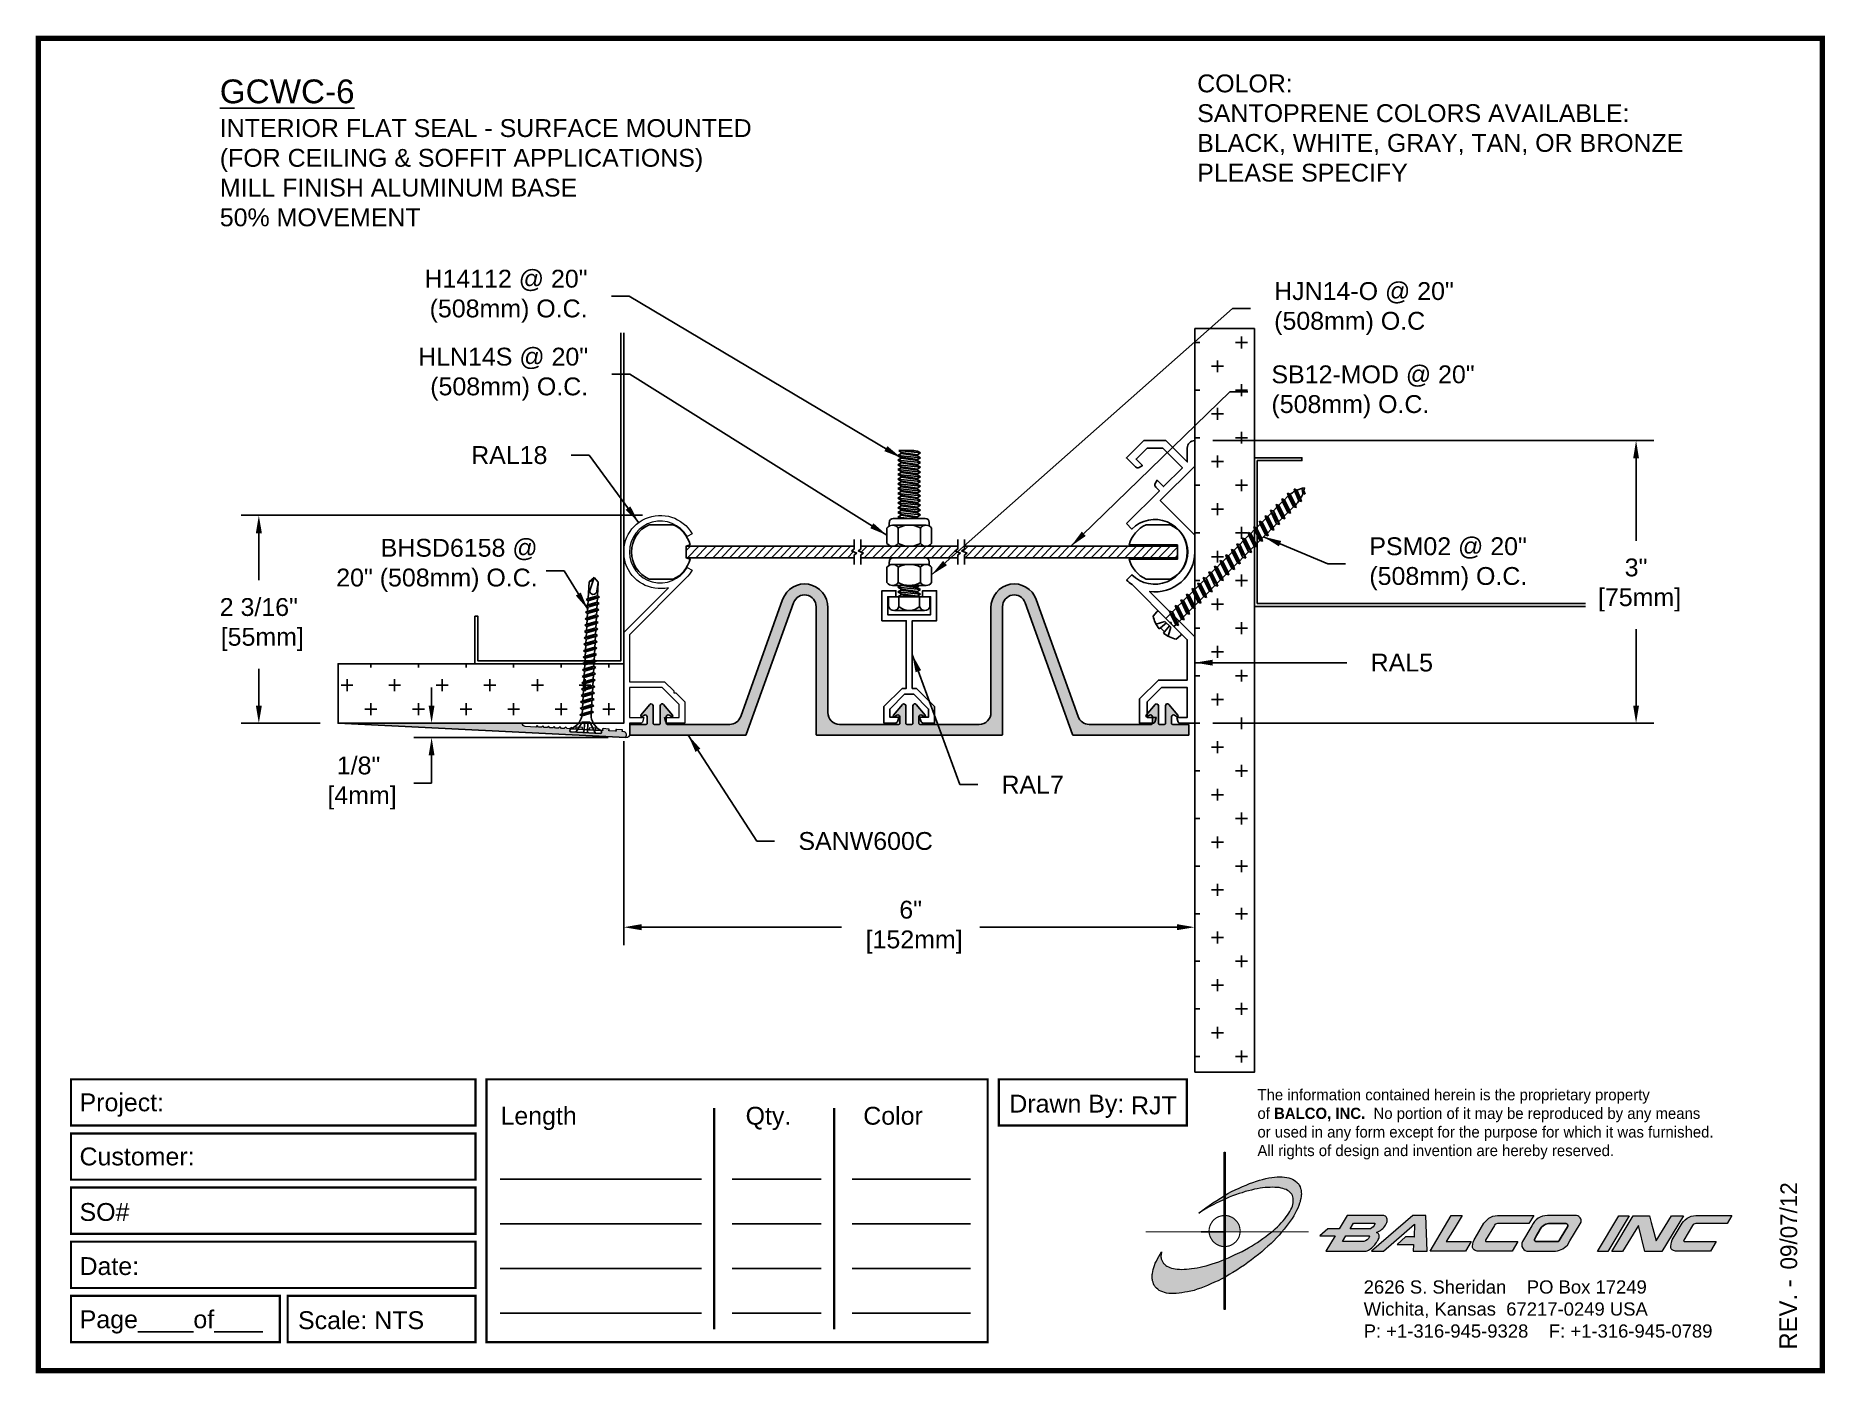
# Paper-space layout 'Layout1' of a CAD drawing. Header units: inches. Extents: x 0 to 10, y 0 to 7.5.
# The model-space entities are those that its viewports show. They can reach past a viewport. Long polylines and large blocks are cut down to what shows.
import ezdxf

# ---------------------------------------------------------------- set-up
doc = ezdxf.new("R2010")
doc.units = ezdxf.units.IN
doc.header["$MEASUREMENT"] = 0
doc.linetypes.add('HIDDEN2', pattern=[0.1875, 0.125, -0.0625])
for name, color, linetype in [('Anchors', 4, 'Continuous'), ('Border', 7, 'Continuous'), ('Conditions', 1, 'Continuous'), ('Dimensions', 3, 'Continuous'), ('Fillers', 2, 'Continuous'), ('Metals', 7, 'Continuous'), ('TEXT', 2, 'Continuous')]:
    doc.layers.add(name, color=color, linetype=linetype)
doc.styles.add('ARIAL', font='arial.ttf')
doc.styles.add('Copyright', font='ERASDEMI.TTF')
doc.dimstyles.new('Arial', dxfattribs={"dimtxt": 0.1875, "dimasz": 0.1875, "dimexe": 0.1875, "dimexo": 0.1875, "dimgap": 0.1875, "dimtad": 0, "dimtih": 1, "dimtoh": 1, "dimdec": 4, "dimzin": 3, "dimdsep": 46, "dimlunit": 4, "dimtxsty": 'ARIAL', "dimcen": 0.1875, "dimadec": 0, "dimazin": 0, "dimtfac": 1, "dimtdec": 4, "dimtofl": 0, "dimtmove": 0, "dimatfit": 3, "dimfxl": 0, "dimfrac": 2, "dimtolj": 1, "dimtzin": 0, "dimarcsym": 0})

psp = doc.layouts.get("Layout1")

# ---------------------------------------------------------------- texts
at = {"insert": (6.843, 1.591), "char_height": 0.0625, "width": 50.295, "attachment_point": 1, "style": 'Copyright'}
psp.add_mtext('The information contained herein is the proprietary property\\Pof {\\fEras Bold ITC|b0|i0|c0|p34;BALCO, INC.}  No portion of it may be reproduced by any means\\Por used in any form except for the purpose for which it was furnished.\\PAll rights of design and invention are hereby reserved.', dxfattribs=at)
at = {"layer": 'Border', "insert": (7.438, 0.52), "char_height": 0.074, "width": 2.3438, "attachment_point": 1, "style": 'ARIAL'}
psp.add_mtext('2626 S. Sheridan    PO Box 17249\\PWichita, Kansas  67217-0249 USA \\PP: +1-316-945-9328    F: +1-316-945-0789', dxfattribs=at)

msp = doc.modelspace()

# ---------------------------------------------------------------- texts
at = {"layer": 'TEXT', "style": 'ARIAL'}
for s, insert, char_height, width, attachment_point in [('{\\H0.66667x;\\LGCWC-6\\P\\H0.75x;\\lINTERIOR FLAT SEAL - SURFACE MOUNTED\\P(FOR CEILING & SOFFIT APPLICATIONS)\\PMILL FINISH ALUMINUM BASE\\P50% MOVEMENT}', (28.32996, 19.26325), 0.375, 5.712214, 1), ('COLOR:{\\L                         \\~ }\\PSANTOPRENE COLORS AVAILABLE:\\PBLACK, WHITE, GRAY, TAN, OR BRONZE\\PPLEASE SPECIFY', (38.59816, 19.31577), 0.1875, 6.2071486, 1), ('H14112 @ 20"\\P(508mm) O.C.', (32.19353, 16.98612), 0.1875, 3.1539795, 6), ('HJN14-O @ 20"\\P(508mm) O.C', (39.40691, 16.85624), 0.1875, 2.4869924, 4), ('HLN14S @ 20"\\P(508mm) O.C.', (32.19969, 16.16726), 0.1875, 3.560771, 6), ('SB12-MOD @ 20"\\P(508mm) O.C.', (39.37846, 15.98143), 0.1875, 2.5351438, 4), ('RAL18', (31.77173, 15.31654), 0.1875, 1.2046558, 6), ('PSM02 @ 20"\\P(508mm) O.C.', (40.40689, 14.17573), 0.1875, 2.3461077, 4), ('RAL5', (40.42015, 13.13698), 0.1875, 1.2046558, 4), ('\\A1;RAL7', (36.54207, 11.85644), 0.1875, 1.9372518, 4), ('SANW600C', (34.40908, 11.26264), 0.1875, 1.7448618, 4)]:
    msp.add_mtext(s, dxfattribs=dict(at, insert=insert, char_height=char_height, width=width, attachment_point=attachment_point))
at = {"layer": 'TEXT', "insert": (31.66921, 14.15941), "char_height": 0.1875, "attachment_point": 6, "style": 'ARIAL'}
msp.add_mtext('BHSD6158 @\\P20" (508mm) O.C.', dxfattribs=at)

# ---------------------------------------------------------------- blocks, each defined once
blk = doc.blocks.new('ACADlogo')
h = blk.add_hatch(color=256)
h.paths.add_polyline_path([(-3.346, 1.223), (-3.351, 1.223), (-3.351, 0.979), (-3.346, 0.982)])
h.paths.add_polyline_path([(-3.346, 0.961), (-3.351, 0.959), (-3.351, 0.868), (-3.346, 0.868)])
h.paths.add_polyline_path([(-3.346, 0.777), (-3.351, 0.777), (-3.351, 0.699), (-3.351, 0.695), (-3.35, 0.695), (-3.346, 0.695)])
h.paths.add_polyline_path([(-3.346, 0.864), (-3.346, 0.868), (-3.35, 0.868), (-3.351, 0.868), (-3.351, 0.777), (-3.346, 0.777), (-3.346, 0.778), (-3.348, 0.778)])
h.paths.add_polyline_path([(-3.346, 0.524), (-3.351, 0.521), (-3.351, 0.342), (-3.346, 0.342)])
h.paths.add_polyline_path([(-3.346, 0.695), (-3.351, 0.695), (-3.351, 0.621), (-3.346, 0.623)])
h.paths.add_polyline_path([(-3.346, 0.623), (-3.351, 0.621), (-3.351, 0.521), (-3.346, 0.524)])
h.paths.add_polyline_path([(-3.346, 0.982), (-3.351, 0.979), (-3.351, 0.959), (-3.346, 0.961)])
h = blk.add_hatch(color=175)
h.paths.add_polyline_path([(-3.518, 0.573), (-3.534, 0.571), (-3.548, 0.569), (-3.562, 0.567), (-3.576, 0.567), (-3.589, 0.566), (-3.602, 0.567), (-3.614, 0.568), (-3.625, 0.569), (-3.636, 0.572), (-3.646, 0.574), (-3.656, 0.577), (-3.664, 0.581), (-3.673, 0.585), (-3.679, 0.589), (-3.685, 0.595), (-3.688, 0.598), (-3.691, 0.6), (-3.695, 0.607), (-3.699, 0.614), (-3.703, 0.621), (-3.704, 0.626), (-3.705, 0.631), (-3.706, 0.637), (-3.706, 0.642), (-3.705, 0.648), (-3.705, 0.653), (-3.703, 0.659), (-3.702, 0.665), (-3.71, 0.652), (-3.717, 0.639), (-3.725, 0.626), (-3.731, 0.613), (-3.737, 0.601), (-3.741, 0.589), (-3.746, 0.577), (-3.749, 0.566), (-3.751, 0.555), (-3.753, 0.544), (-3.754, 0.538), (-3.754, 0.533), (-3.755, 0.523), (-3.754, 0.513), (-3.753, 0.508), (-3.752, 0.503), (-3.75, 0.494), (-3.748, 0.486), (-3.743, 0.477), (-3.74, 0.473), (-3.738, 0.469), (-3.734, 0.465), (-3.73, 0.461), (-3.723, 0.455), (-3.715, 0.449), (-3.706, 0.445), (-3.695, 0.44), (-3.685, 0.437), (-3.674, 0.434), (-3.661, 0.432), (-3.648, 0.431), (-3.634, 0.431), (-3.62, 0.431), (-3.604, 0.433), (-3.588, 0.435), (-3.572, 0.438), (-3.556, 0.441), (-3.538, 0.445), (-3.52, 0.449), (-3.503, 0.456), (-3.483, 0.461), (-3.464, 0.469), (-3.445, 0.477), (-3.426, 0.485), (-3.406, 0.494), (-3.385, 0.503), (-3.364, 0.514), (-3.351, 0.521), (-3.351, 0.621), (-3.364, 0.616), (-3.382, 0.609), (-3.4, 0.603), (-3.418, 0.598), (-3.436, 0.592), (-3.453, 0.587), (-3.47, 0.583), (-3.486, 0.579), (-3.503, 0.576)])
h.paths.add_polyline_path([(-3.215, 0.687), (-3.251, 0.667), (-3.289, 0.649), (-3.327, 0.631), (-3.345, 0.623), (-3.346, 0.623), (-3.346, 0.524), (-3.343, 0.525), (-3.323, 0.537), (-3.302, 0.549), (-3.28, 0.563), (-3.259, 0.577), (-3.238, 0.59), (-3.218, 0.605), (-3.198, 0.62), (-3.179, 0.635), (-3.16, 0.65), (-3.141, 0.665), (-3.123, 0.681), (-3.106, 0.696), (-3.089, 0.712), (-3.074, 0.727), (-3.058, 0.743), (-3.043, 0.759), (-3.03, 0.775), (-3.028, 0.777), (-3.085, 0.777), (-3.091, 0.772), (-3.105, 0.761), (-3.118, 0.75), (-3.134, 0.739), (-3.149, 0.729), (-3.165, 0.718), (-3.182, 0.707), (-3.198, 0.697)])
h.paths.add_polyline_path([(-2.921, 1.009), (-2.922, 1.015), (-2.924, 1.02), (-2.926, 1.029), (-2.931, 1.038), (-2.934, 1.043), (-2.936, 1.047), (-2.94, 1.05), (-2.943, 1.054), (-2.951, 1.06), (-2.959, 1.066), (-2.968, 1.071), (-2.978, 1.075), (-2.989, 1.079), (-3, 1.081), (-3.013, 1.083), (-3.026, 1.084), (-3.04, 1.084), (-3.054, 1.084), (-3.07, 1.083), (-3.085, 1.081), (-3.102, 1.079), (-3.118, 1.075), (-3.136, 1.07), (-3.153, 1.066), (-3.171, 1.06), (-3.191, 1.054), (-3.21, 1.047), (-3.229, 1.039), (-3.248, 1.031), (-3.268, 1.022), (-3.289, 1.012), (-3.31, 1.002), (-3.33, 0.991), (-3.346, 0.982), (-3.346, 0.961), (-3.342, 0.962), (-3.323, 0.971), (-3.305, 0.978), (-3.287, 0.984), (-3.268, 0.991), (-3.251, 0.996), (-3.234, 1.002), (-3.216, 1.007), (-3.199, 1.011), (-3.182, 1.015), (-3.167, 1.018), (-3.15, 1.021), (-3.136, 1.023), (-3.121, 1.025), (-3.107, 1.026), (-3.093, 1.026), (-3.079, 1.027), (-3.067, 1.026), (-3.054, 1.026), (-3.043, 1.025), (-3.032, 1.022), (-3.022, 1.02), (-3.013, 1.016), (-3.004, 1.013), (-2.997, 1.009), (-2.989, 1.005), (-2.983, 0.999), (-2.98, 0.996), (-2.978, 0.994), (-2.973, 0.987), (-2.969, 0.981), (-2.967, 0.973), (-2.965, 0.965), (-2.964, 0.957), (-2.964, 0.949), (-2.964, 0.944), (-2.965, 0.94), (-2.967, 0.93), (-2.969, 0.921), (-2.973, 0.911), (-2.978, 0.901), (-2.983, 0.891), (-2.989, 0.881), (-2.996, 0.871), (-3.004, 0.86), (-3.012, 0.849), (-3.021, 0.838), (-3.032, 0.827), (-3.042, 0.816), (-3.053, 0.805), (-3.065, 0.794), (-3.077, 0.783), (-3.085, 0.777), (-3.028, 0.777), (-3.016, 0.791), (-3.004, 0.806), (-2.992, 0.822), (-2.981, 0.837), (-2.971, 0.852), (-2.962, 0.866), (-2.954, 0.882), (-2.946, 0.896), (-2.939, 0.91), (-2.934, 0.924), (-2.929, 0.938), (-2.926, 0.944), (-2.925, 0.951), (-2.922, 0.963), (-2.92, 0.975), (-2.92, 0.982), (-2.919, 0.987), (-2.92, 0.999), (-2.92, 1.005)])
h.paths.add_polyline_path([(-3.372, 0.966), (-3.393, 0.953), (-3.415, 0.94), (-3.435, 0.925), (-3.455, 0.911), (-3.475, 0.897), (-3.494, 0.882), (-3.468, 0.898), (-3.439, 0.915), (-3.41, 0.93), (-3.396, 0.938), (-3.38, 0.945), (-3.351, 0.959), (-3.351, 0.979)])
h = blk.add_hatch(color=256)
h.paths.add_polyline_path([(-3.268, 0.814), (-3.27, 0.819), (-3.273, 0.824), (-3.276, 0.828), (-3.279, 0.833), (-3.282, 0.837), (-3.286, 0.841), (-3.29, 0.845), (-3.294, 0.849), (-3.298, 0.852), (-3.303, 0.855), (-3.308, 0.858), (-3.313, 0.86), (-3.318, 0.863), (-3.323, 0.864), (-3.328, 0.866), (-3.334, 0.867), (-3.339, 0.868), (-3.345, 0.868), (-3.346, 0.868), (-3.346, 0.777), (-3.335, 0.777), (-3.262, 0.777), (-3.262, 0.781), (-3.262, 0.787), (-3.263, 0.792), (-3.264, 0.798), (-3.265, 0.803), (-3.266, 0.808)])
h.paths.add_polyline_path([(-3.351, 0.777), (-3.436, 0.777), (-3.435, 0.773), (-3.435, 0.768), (-3.434, 0.762), (-3.432, 0.757), (-3.431, 0.752), (-3.428, 0.747), (-3.426, 0.742), (-3.423, 0.737), (-3.42, 0.732), (-3.417, 0.728), (-3.414, 0.723), (-3.41, 0.719), (-3.406, 0.716), (-3.401, 0.712), (-3.397, 0.709), (-3.392, 0.706), (-3.387, 0.704), (-3.382, 0.701), (-3.377, 0.699), (-3.372, 0.698), (-3.367, 0.696), (-3.361, 0.695), (-3.356, 0.695), (-3.351, 0.695)])
h.paths.add_polyline_path([(-3.346, 0.868), (-3.35, 0.868), (-3.351, 0.868), (-3.351, 0.777), (-3.346, 0.777)])
h = blk.add_hatch(color=256)
h.paths.add_polyline_path([(-2.438, 0.844, 0.412988), (-2.461, 0.869), (-2.663, 0.869), (-2.707, 0.794), (-2.771, 0.794), (-2.815, 0.755), (-2.73, 0.755), (-2.781, 0.668), (-2.563, 0.668, 0.107996), (-2.538, 0.677, 0.108939), (-2.494, 0.724, 0.080345), (-2.483, 0.745, 0.419497), (-2.499, 0.773, 0.149928), (-2.447, 0.815, 0.134283)])
h.paths.add_polyline_path([(-2.507, 0.821, -0.209012), (-2.532, 0.794), (-2.538, 0.794), (-2.646, 0.794), (-2.627, 0.825), (-2.51, 0.825, -0.56619)], flags=16)
h.paths.add_polyline_path([(-2.538, 0.75, -0.241309), (-2.569, 0.722), (-2.688, 0.722), (-2.669, 0.755), (-2.541, 0.755, -0.56619)], flags=16)
for points in [[(-2.285, 0.819), (-2.287, 0.748), (-2.335, 0.748), (-2.383, 0.705), (-2.29, 0.705), (-2.292, 0.668), (-2.215, 0.668), (-2.221, 0.869), (-2.295, 0.869), (-2.527, 0.668), (-2.458, 0.668)], [(-2.018, 0.869), (-2.079, 0.869), (-2.198, 0.668), (-2, 0.668), (-1.968, 0.722), (-2.107, 0.722), (-2.085, 0.759), (-2.064, 0.794)], [(-1.617, 0.869), (-1.807, 0.869, 0.270182), (-1.896, 0.825), (-1.946, 0.742, 0.109019), (-1.961, 0.695, 0.340665), (-1.945, 0.672, 0.129907), (-1.923, 0.668), (-1.738, 0.668), (-1.706, 0.722), (-1.878, 0.722), (-1.882, 0.722, -0.601242), (-1.887, 0.731), (-1.838, 0.813, -0.253048), (-1.821, 0.823), (-1.645, 0.823)], [(-1.083, 0.867), (-1.14, 0.867), (-1.261, 0.667), (-1.26, 0.667), (-1.202, 0.667)], [(-0.96, 0.83), (-0.969, 0.867), (-1.061, 0.867), (-1.179, 0.667), (-1.12, 0.667), (-1.031, 0.812), (-0.995, 0.667), (-0.9, 0.667), (-0.778, 0.867), (-0.846, 0.867), (-0.931, 0.727), (-0.951, 0.795)], [(-0.507, 0.869), (-0.697, 0.869, 0.270182), (-0.786, 0.825), (-0.836, 0.742, 0.109019), (-0.85, 0.695, 0.340665), (-0.835, 0.672, 0.129907), (-0.812, 0.668), (-0.628, 0.668), (-0.595, 0.722), (-0.768, 0.722), (-0.772, 0.722, -0.601242), (-0.777, 0.731), (-0.728, 0.813, -0.253048), (-0.71, 0.823), (-0.534, 0.823)], [(-3.346, 0.623), (-3.351, 0.621), (-3.351, 0.521), (-3.346, 0.524)]]:
    blk.add_hatch(color=256).paths.add_polyline_path(points)
h = blk.add_hatch(color=256)
h.paths.add_polyline_path([(-1.377, 0.868), (-1.383, 0.868), (-1.383, 0.868), (-1.44, 0.868), (-1.492, 0.868), (-1.541, 0.868, 0.297712), (-1.628, 0.811), (-1.68, 0.723, 0.585116), (-1.646, 0.668), (-1.506, 0.668, 0.210586), (-1.429, 0.703), (-1.415, 0.726), (-1.389, 0.769), (-1.352, 0.831, 0.4352)])
h.paths.add_polyline_path([(-1.437, 0.823, -0.603783), (-1.428, 0.805), (-1.431, 0.801), (-1.434, 0.796), (-1.438, 0.789), (-1.474, 0.728, -0.229001), (-1.489, 0.722), (-1.494, 0.722), (-1.501, 0.722), (-1.597, 0.722), (-1.604, 0.722, -0.492401), (-1.613, 0.734), (-1.601, 0.757), (-1.591, 0.775), (-1.582, 0.791, -0.238368), (-1.535, 0.823)], flags=16)
for q in [(-3.48, 0.777), (-3.351, 0.642)]:
    blk.add_line((-3.351, 0.777), q)
at = {"color": 7, "lineweight": 0}
for points in [[(-3.351, 1.223), (-3.346, 1.223), (-3.346, 0.342), (-3.351, 0.342), (-3.351, 1.223)], [(-2.292, 0.668), (-2.215, 0.668), (-2.221, 0.869), (-2.295, 0.869), (-2.527, 0.668), (-2.458, 0.668), (-2.285, 0.819), (-2.287, 0.748), (-2.286, 0.748), (-2.335, 0.748), (-2.383, 0.705), (-2.29, 0.705), (-2.292, 0.668), (-2.292, 0.668)], [(-2.198, 0.668), (-2.079, 0.869), (-2.018, 0.869), (-2.064, 0.794), (-2.085, 0.759), (-2.107, 0.722), (-1.968, 0.722), (-2, 0.668), (-2.198, 0.668), (-2.198, 0.668)], [(-1.383, 0.868), (-1.383, 0.868)], [(-1.261, 0.667), (-1.14, 0.867), (-1.083, 0.867), (-1.202, 0.667), (-1.26, 0.667), (-1.261, 0.667), (-1.261, 0.667)], [(-0.9, 0.667), (-0.995, 0.667), (-1.031, 0.812), (-1.12, 0.667), (-1.179, 0.667), (-1.061, 0.867), (-0.969, 0.867), (-0.96, 0.83), (-0.951, 0.795), (-0.931, 0.727), (-0.846, 0.867), (-0.778, 0.867), (-0.9, 0.667), (-0.9, 0.667)]]:
    blk.add_lwpolyline(points, dxfattribs=at)
at = {"color": 175, "lineweight": 0}
blk.add_lwpolyline([(-2.926, 1.029), (-2.924, 1.02), (-2.922, 1.015), (-2.921, 1.009), (-2.92, 1.005), (-2.92, 0.999), (-2.919, 0.987), (-2.92, 0.982), (-2.92, 0.975), (-2.922, 0.963), (-2.925, 0.951), (-2.926, 0.944), (-2.929, 0.938), (-2.934, 0.924), (-2.939, 0.91), (-2.946, 0.896), (-2.954, 0.882), (-2.962, 0.866), (-2.971, 0.852), (-2.981, 0.837), (-2.992, 0.822), (-3.004, 0.806), (-3.016, 0.791), (-3.03, 0.775), (-3.043, 0.759), (-3.058, 0.743), (-3.074, 0.727), (-3.089, 0.712), (-3.106, 0.696), (-3.123, 0.681), (-3.141, 0.665), (-3.16, 0.65), (-3.179, 0.635), (-3.198, 0.62), (-3.218, 0.605), (-3.238, 0.59), (-3.259, 0.577), (-3.28, 0.563), (-3.302, 0.549), (-3.323, 0.537), (-3.343, 0.525), (-3.364, 0.514), (-3.385, 0.503), (-3.406, 0.494), (-3.426, 0.485), (-3.445, 0.477), (-3.464, 0.469), (-3.483, 0.461), (-3.503, 0.456), (-3.52, 0.449), (-3.538, 0.445), (-3.556, 0.441), (-3.572, 0.438), (-3.588, 0.435), (-3.604, 0.433), (-3.62, 0.431), (-3.634, 0.431), (-3.648, 0.431), (-3.661, 0.432), (-3.674, 0.434), (-3.685, 0.437), (-3.695, 0.44), (-3.706, 0.445), (-3.715, 0.449), (-3.723, 0.455), (-3.73, 0.461), (-3.734, 0.465), (-3.738, 0.469), (-3.74, 0.473), (-3.743, 0.477), (-3.748, 0.486), (-3.75, 0.494), (-3.752, 0.503), (-3.753, 0.508), (-3.754, 0.513), (-3.755, 0.523), (-3.754, 0.533), (-3.754, 0.538), (-3.753, 0.544), (-3.751, 0.555), (-3.749, 0.566), (-3.746, 0.577), (-3.741, 0.589), (-3.737, 0.601), (-3.731, 0.613), (-3.725, 0.626), (-3.717, 0.639), (-3.71, 0.652), (-3.702, 0.665), (-3.703, 0.659), (-3.705, 0.653), (-3.705, 0.648), (-3.706, 0.642), (-3.706, 0.637), (-3.705, 0.631), (-3.704, 0.626), (-3.703, 0.621), (-3.699, 0.614), (-3.695, 0.607), (-3.691, 0.6), (-3.688, 0.598), (-3.685, 0.595), (-3.679, 0.589), (-3.673, 0.585), (-3.664, 0.581), (-3.656, 0.577), (-3.646, 0.574), (-3.636, 0.572), (-3.625, 0.569), (-3.614, 0.568), (-3.602, 0.567), (-3.589, 0.566), (-3.576, 0.567), (-3.562, 0.567), (-3.548, 0.569), (-3.534, 0.571), (-3.518, 0.573), (-3.503, 0.576), (-3.486, 0.579), (-3.47, 0.583), (-3.453, 0.587), (-3.436, 0.592), (-3.418, 0.598), (-3.4, 0.603), (-3.382, 0.609), (-3.364, 0.616), (-3.345, 0.623), (-3.327, 0.631), (-3.289, 0.649), (-3.251, 0.667), (-3.215, 0.687), (-3.198, 0.697), (-3.182, 0.707), (-3.165, 0.718), (-3.149, 0.729), (-3.134, 0.739), (-3.118, 0.75), (-3.105, 0.761), (-3.091, 0.772), (-3.077, 0.783), (-3.065, 0.794), (-3.053, 0.805), (-3.042, 0.816), (-3.032, 0.827), (-3.021, 0.838), (-3.012, 0.849), (-3.004, 0.86), (-2.996, 0.871), (-2.989, 0.881), (-2.983, 0.891), (-2.978, 0.901), (-2.973, 0.911), (-2.969, 0.921), (-2.967, 0.93), (-2.965, 0.94), (-2.964, 0.944), (-2.964, 0.949), (-2.964, 0.957), (-2.965, 0.965), (-2.967, 0.973), (-2.969, 0.981), (-2.973, 0.987), (-2.978, 0.994), (-2.98, 0.996), (-2.983, 0.999), (-2.989, 1.005), (-2.997, 1.009), (-3.004, 1.013), (-3.013, 1.016), (-3.022, 1.02), (-3.032, 1.022), (-3.043, 1.025), (-3.054, 1.026), (-3.067, 1.026), (-3.079, 1.027), (-3.093, 1.026), (-3.107, 1.026), (-3.121, 1.025), (-3.136, 1.023), (-3.15, 1.021), (-3.167, 1.018), (-3.182, 1.015), (-3.199, 1.011), (-3.216, 1.007), (-3.234, 1.002), (-3.251, 0.996), (-3.268, 0.991), (-3.287, 0.984), (-3.305, 0.978), (-3.323, 0.971), (-3.342, 0.962), (-3.38, 0.945), (-3.396, 0.938), (-3.41, 0.93), (-3.439, 0.915), (-3.468, 0.898), (-3.494, 0.882), (-3.475, 0.897), (-3.455, 0.911), (-3.435, 0.925), (-3.415, 0.94), (-3.393, 0.953), (-3.372, 0.966), (-3.351, 0.979), (-3.33, 0.991), (-3.31, 1.002), (-3.289, 1.012), (-3.268, 1.022), (-3.248, 1.031), (-3.229, 1.039), (-3.21, 1.047), (-3.191, 1.054), (-3.171, 1.06), (-3.153, 1.066), (-3.136, 1.07), (-3.118, 1.075), (-3.102, 1.079), (-3.085, 1.081), (-3.07, 1.083), (-3.054, 1.084), (-3.04, 1.084), (-3.026, 1.084), (-3.013, 1.083), (-3, 1.081), (-2.989, 1.079), (-2.978, 1.075), (-2.968, 1.071), (-2.959, 1.066), (-2.951, 1.06), (-2.943, 1.054), (-2.94, 1.05), (-2.936, 1.047), (-2.934, 1.043), (-2.931, 1.038), (-2.926, 1.029), (-2.926, 1.029)], dxfattribs=at)
at = {"color": 7, "lineweight": 0, "const_width": 0.0064}
blk.add_lwpolyline([(-3.262, 0.781), (-3.262, 0.787), (-3.263, 0.792), (-3.264, 0.798), (-3.265, 0.803), (-3.266, 0.808), (-3.268, 0.814), (-3.27, 0.819), (-3.273, 0.824), (-3.276, 0.828), (-3.279, 0.833), (-3.282, 0.837), (-3.286, 0.841), (-3.29, 0.845), (-3.294, 0.849), (-3.298, 0.852), (-3.303, 0.855), (-3.308, 0.858), (-3.313, 0.86), (-3.318, 0.863), (-3.323, 0.864), (-3.328, 0.866), (-3.334, 0.867), (-3.339, 0.868), (-3.345, 0.868), (-3.35, 0.868), (-3.356, 0.868), (-3.361, 0.867), (-3.367, 0.866), (-3.372, 0.865), (-3.377, 0.863), (-3.382, 0.862), (-3.387, 0.859), (-3.392, 0.857), (-3.397, 0.854), (-3.401, 0.851), (-3.406, 0.847), (-3.41, 0.843), (-3.414, 0.839), (-3.417, 0.835), (-3.42, 0.831), (-3.423, 0.826), (-3.426, 0.821), (-3.428, 0.816), (-3.431, 0.811), (-3.432, 0.806), (-3.434, 0.801), (-3.435, 0.795), (-3.435, 0.79), (-3.436, 0.784), (-3.436, 0.779), (-3.435, 0.773), (-3.435, 0.768), (-3.434, 0.762), (-3.432, 0.757), (-3.431, 0.752), (-3.428, 0.747), (-3.426, 0.742), (-3.423, 0.737), (-3.42, 0.732), (-3.417, 0.728), (-3.414, 0.723), (-3.41, 0.719), (-3.406, 0.716), (-3.401, 0.712), (-3.397, 0.709), (-3.392, 0.706), (-3.387, 0.704), (-3.382, 0.701), (-3.377, 0.699), (-3.372, 0.698), (-3.367, 0.696), (-3.361, 0.695), (-3.356, 0.695), (-3.35, 0.695), (-3.345, 0.695), (-3.339, 0.695), (-3.334, 0.696), (-3.328, 0.697), (-3.323, 0.698), (-3.318, 0.7), (-3.313, 0.702), (-3.308, 0.705), (-3.303, 0.708), (-3.298, 0.711), (-3.294, 0.714), (-3.29, 0.718), (-3.286, 0.721), (-3.282, 0.726), (-3.279, 0.73), (-3.276, 0.734), (-3.273, 0.739), (-3.27, 0.744), (-3.268, 0.749), (-3.266, 0.754), (-3.265, 0.76), (-3.264, 0.765), (-3.263, 0.77), (-3.262, 0.776), (-3.262, 0.781)], dxfattribs=at)
at = {"color": 7, "lineweight": 0}
for points in [[(-2.447, 0.815, 0.130368), (-2.438, 0.843, 0.448367), (-2.463, 0.869), (-2.663, 0.869), (-2.707, 0.794), (-2.771, 0.794), (-2.815, 0.755), (-2.73, 0.755), (-2.781, 0.668), (-2.563, 0.668, 0.107996), (-2.538, 0.677, 0.108939), (-2.494, 0.724, 0.077395), (-2.484, 0.744, 0.430878), (-2.499, 0.773, 0.149928)], [(-2.507, 0.821, -0.209012), (-2.532, 0.794), (-2.538, 0.794), (-2.646, 0.794), (-2.627, 0.825), (-2.512, 0.825), (-2.509, 0.825, -0.531288)], [(-1.838, 0.813), (-1.887, 0.731, 0.587385), (-1.882, 0.722), (-1.878, 0.722), (-1.706, 0.722), (-1.738, 0.668), (-1.923, 0.668, -0.129907), (-1.945, 0.672, -0.349839), (-1.961, 0.696, -0.107341), (-1.946, 0.742), (-1.896, 0.825, -0.270182), (-1.807, 0.869), (-1.617, 0.869), (-1.645, 0.823), (-1.821, 0.823, 0.252436)], [(-1.68, 0.723, 0.585116), (-1.646, 0.668), (-1.506, 0.668, 0.210586), (-1.429, 0.703), (-1.415, 0.726), (-1.389, 0.769), (-1.352, 0.831, 0.4352), (-1.377, 0.868), (-1.383, 0.868), (-1.383, 0.868), (-1.44, 0.868), (-1.492, 0.868), (-1.541, 0.868, 0.297712), (-1.628, 0.811)], [(-0.728, 0.813), (-0.777, 0.731, 0.587385), (-0.772, 0.722), (-0.768, 0.722), (-0.595, 0.722), (-0.628, 0.668), (-0.812, 0.668, -0.129907), (-0.835, 0.672, -0.349839), (-0.85, 0.696, -0.107341), (-0.836, 0.742), (-0.786, 0.825, -0.270182), (-0.697, 0.869), (-0.507, 0.869), (-0.534, 0.823), (-0.71, 0.823, 0.252436)], [(-2.569, 0.722), (-2.688, 0.722), (-2.669, 0.755), (-2.543, 0.755), (-2.54, 0.755, -0.531288), (-2.538, 0.75, -0.241309)]]:
    blk.add_lwpolyline(points, format="xyb", close=True, dxfattribs=at)
blk.add_lwpolyline([(-1.437, 0.823), (-1.535, 0.823, 0.238368), (-1.582, 0.791), (-1.591, 0.775), (-1.601, 0.757), (-1.613, 0.734, 0.490298), (-1.604, 0.722), (-1.597, 0.722), (-1.501, 0.722), (-1.494, 0.722), (-1.489, 0.722, 0.229001), (-1.474, 0.728), (-1.438, 0.789), (-1.434, 0.796), (-1.431, 0.801), (-1.428, 0.805, 0.603783)], format="xyb", close=True)
blk.add_lwpolyline([(-2.879, 0.777, 0.00455, 0.00455, 0), (-3.791, 0.777, 0.00183, 0.00183, 0), (-3.791, 0.777, 0.00183, 0.00183, 0)], format="xyseb", dxfattribs=at)
blk = doc.blocks.new('Quantity Data')
at = {"layer": 'Border', "color": 253}
for p, q in [((2.755, 1.254), (3.881, 1.254)), ((4.054, 1.254), (4.553, 1.254)), ((4.725, 1.254), (5.389, 1.254)), ((2.755, 1.004), (3.881, 1.004)), ((4.054, 1.004), (4.553, 1.004)), ((4.725, 1.004), (5.389, 1.004)), ((2.755, 0.754), (3.881, 0.754)), ((4.054, 0.754), (4.553, 0.754)), ((4.725, 0.754), (5.389, 0.754)), ((2.755, 0.504), (3.881, 0.504)), ((4.054, 0.504), (4.553, 0.504)), ((4.725, 0.504), (5.389, 0.504))]:
    blk.add_line(p, q, dxfattribs=at)
at = {"layer": 'Border', "const_width": 0.0125}
blk.add_lwpolyline([(5.485, 0.341), (2.678, 0.341), (2.678, 1.813), (5.485, 1.813)], close=True, dxfattribs=at)
for points in [[(3.953, 1.653), (3.953, 0.412)], [(4.625, 1.653), (4.625, 0.412)]]:
    blk.add_lwpolyline(points, dxfattribs=at)
at = {"layer": 'Border', "style": 'ARIAL'}
for s, p in [('Length', (2.756, 1.559)), ('Qty.', (4.129, 1.559)), ('Color', (4.788, 1.559))]:
    blk.add_text(s, height=0.1, dxfattribs=at).set_placement(p)
blk = doc.blocks.new('Drawn By')
at = {"layer": 'Border', "const_width": 0.0125}
blk.add_lwpolyline([(5.38, 1.813), (6.432, 1.813), (6.432, 1.554), (5.38, 1.554)], close=True, dxfattribs=at)
at = {"layer": 'Border', "style": 'ARIAL'}
blk.add_text('Drawn By: ', height=0.1, dxfattribs=at).set_placement((5.438, 1.627))
blk.add_attdef('XXX', (6.12, 1.617), '', height=0.1, dxfattribs=at)
blk = doc.blocks.new('Project Info')
at = {"layer": 'Border', "const_width": 0.0125}
for points in [[(0.182, 1.813), (2.448, 1.813), (2.448, 1.554), (0.182, 1.554)], [(0.182, 1.51), (2.448, 1.51), (2.448, 1.251), (0.182, 1.251)], [(0.182, 1.207), (2.448, 1.207), (2.448, 0.947), (0.182, 0.947)], [(0.182, 0.904), (2.448, 0.904), (2.448, 0.644), (0.182, 0.644)], [(0.182, 0.6), (1.352, 0.6), (1.352, 0.341), (0.182, 0.341)], [(1.396, 0.6), (2.448, 0.6), (2.448, 0.341), (1.396, 0.341)]]:
    blk.add_lwpolyline(points, close=True, dxfattribs=at)
at = {"layer": 'Border', "style": 'ARIAL'}
for s, p in [('Project:', (0.23, 1.634)), ('Customer:', (0.23, 1.331)), ('SO#', (0.23, 1.02)), ('Date:', (0.23, 0.717)), ('Page%%u        %%uof%%u       ', (0.231, 0.419)), ('Scale: NTS', (1.454, 0.414))]:
    blk.add_text(s, height=0.1, dxfattribs=at).set_placement(p)
blk = doc.blocks.new('REV')
at = {"style": 'Copyright'}
blk.add_text('REV. -', height=0.1, rotation=90, dxfattribs=at).set_placement((-0.142, 0.117))
at = {"style": 'Copyright', "flags": 4}
blk.add_attdef('REVISIONDATE', (-0.142, 0.566), '', height=0.0938, rotation=90, dxfattribs=at)
blk = doc.blocks.new('RAL18')
at = {"color": 7, "linetype": 'Continuous', "lineweight": 15}
blk.add_lwpolyline([(0.469, 1.424, -1.974985), (0.718, 1.992), (0.666, 1.962, 3.732051), (0.666, 1.637), (0.718, 1.608, -0.065543), (0.657, 1.528), (0.06, 0.931), (0.06, 0.435), (0.43, 0.435), (0.525, 0.34), (0.525, 0.319), (0.546, 0.319), (0.641, 0.224), (0.641, 0), (0.469, 0, -0.339454), (0.439, 0.023), (0.429, 0.06), (0.581, 0.06), (0.581, 0.199), (0.405, 0.375), (0.06, 0.375), (0.06, 0.06), (0.211, 0.06), (0.202, 0.023, -0.339454), (0.172, 0), (0.06, 0), (0.06, -0.119, -0.414214), (0.029, -0.15), (0.023, -0.15, -0.676022), (0.019, -0.141, 0.656698), (0, -0.088), (-0.012, -0.087, -0.534511), (-0.016, -0.08), (-0.013, -0.074, 0.534511), (-0.017, -0.067), (-0.077, -0.064, 0.534511), (-0.082, -0.071), (-0.08, -0.077, -0.534511), (-0.085, -0.084), (-0.152, -0.08, -0.534511), (-0.156, -0.073), (-0.153, -0.067, 0.534511), (-0.157, -0.06), (-0.217, -0.056, 0.534511), (-0.222, -0.063), (-0.22, -0.069, -0.534511), (-0.225, -0.076), (-0.291, -0.072, -0.534511), (-0.296, -0.065), (-0.293, -0.059, 0.534511), (-0.297, -0.052), (-0.357, -0.049, 0.534511), (-0.362, -0.056), (-0.36, -0.062, -0.534511), (-0.365, -0.069), (-0.431, -0.065, -0.534511), (-0.435, -0.058), (-0.432, -0.052, 0.534511), (-0.437, -0.045), (-0.497, -0.041, 0.534511), (-0.502, -0.048), (-0.499, -0.054, -0.534511), (-0.504, -0.061), (-0.535, -0.059), (-0.55, -0.044), (-0.565, -0.058), (-0.595, -0.056), (-0.609, -0.04), (-0.625, -0.055), (-0.655, -0.053), (-0.669, -0.037), (-0.685, -0.051), (-0.715, -0.05), (-0.729, -0.034), (-0.745, -0.048), (-0.775, -0.047), (-0.789, -0.031), (-0.805, -0.045), (-0.835, -0.043), (-0.849, -0.028), (-0.865, -0.042), (-0.895, -0.04), (-0.909, -0.024), (-0.925, -0.039), (-1.036, -0.033, -0.398621), (-1.065, -0.002), (-1.065, 0), (0, 0), (0, 0.955)], format="xyb", close=True, dxfattribs=at)
blk = doc.blocks.new('*D13')
at = {"layer": 'Defpoints', "color": 0}
for p in [(32.573, 12.5), (38.573, 12.5), (32.573, 10.358)]:
    blk.add_point(p, dxfattribs=at)
at = {"layer": 'Dimensions', "color": 0, "lineweight": -2}
for p, q in [((32.573, 12.312), (32.573, 10.171)), ((38.573, 12.312), (38.573, 10.171)), ((32.761, 10.358), (34.863, 10.358)), ((38.386, 10.358), (36.313, 10.358))]:
    blk.add_line(p, q, dxfattribs=at)
at = {"layer": 'Dimensions', "color": 0}
for points in [[(32.761, 10.39), (32.761, 10.327), (32.573, 10.358)], [(38.386, 10.39), (38.386, 10.327), (38.573, 10.358)]]:
    blk.add_solid(points, dxfattribs=at)
at = {"layer": 'Dimensions', "color": 0, "insert": (35.588, 10.358), "char_height": 0.1875, "attachment_point": 5, "style": 'ARIAL'}
blk.add_mtext('\\A1;6"\\P [152mm]', dxfattribs=at)
blk = doc.blocks.new('*D14')
at = {"layer": 'Defpoints', "color": 0}
for p in [(32.958, 14.685), (28.74, 12.5), (29.573, 12.5)]:
    blk.add_point(p, dxfattribs=at)
at = {"layer": 'Dimensions', "color": 0, "lineweight": -2}
for p, q in [((32.771, 14.685), (28.553, 14.685)), ((28.74, 14.497), (28.74, 14.002)), ((28.74, 12.687), (28.74, 13.071)), ((29.386, 12.5), (28.553, 12.5))]:
    blk.add_line(p, q, dxfattribs=at)
at = {"layer": 'Dimensions', "color": 0}
for points in [[(28.709, 14.497), (28.772, 14.497), (28.74, 14.685)], [(28.709, 12.687), (28.772, 12.687), (28.74, 12.5)]]:
    blk.add_solid(points, dxfattribs=at)
at = {"layer": 'Dimensions', "color": 0, "insert": (28.74, 13.537), "char_height": 0.1875, "attachment_point": 5, "style": 'ARIAL'}
blk.add_mtext('\\A1;2 3/16"\\P [55mm]', dxfattribs=at)
blk = doc.blocks.new('NUTS&BOLT')
for p, q in [((6.531, 8.133), (6.565, 8.153)), ((6.531, 8.133), (6.769, 8.108)), ((6.531, 8.133), (6.565, 8.113)), ((6.531, 8.083), (6.565, 8.103)), ((6.54, 8.183), (6.769, 8.158)), ((6.54, 8.183), (6.698, 8.183)), ((6.54, 8.183), (6.565, 8.163)), ((6.565, 8.163), (6.735, 8.138)), ((6.565, 8.153), (6.565, 8.163)), ((6.565, 8.153), (6.735, 8.128)), ((6.565, 8.113), (6.735, 8.088)), ((6.565, 8.103), (6.565, 8.113)), ((6.565, 8.103), (6.735, 8.078)), ((6.698, 8.183), (6.735, 8.178)), ((6.769, 8.158), (6.735, 8.178)), ((6.769, 8.158), (6.735, 8.138)), ((6.735, 8.128), (6.735, 8.138)), ((6.769, 8.108), (6.735, 8.128)), ((6.769, 8.108), (6.735, 8.088)), ((6.735, 8.078), (6.735, 8.088)), ((6.531, 8.083), (6.769, 8.058)), ((6.531, 8.083), (6.565, 8.063)), ((6.531, 8.033), (6.565, 8.053)), ((6.531, 8.033), (6.769, 8.008)), ((6.531, 8.033), (6.565, 8.013)), ((6.531, 7.983), (6.565, 8.003)), ((6.531, 7.983), (6.769, 7.958)), ((6.531, 7.983), (6.565, 7.963)), ((6.531, 7.933), (6.565, 7.953)), ((6.531, 7.933), (6.769, 7.908)), ((6.531, 7.933), (6.565, 7.913)), ((6.531, 7.883), (6.565, 7.903)), ((6.565, 8.063), (6.735, 8.038)), ((6.565, 8.053), (6.565, 8.063)), ((6.565, 8.053), (6.735, 8.028)), ((6.565, 8.013), (6.735, 7.988)), ((6.565, 8.003), (6.565, 8.013)), ((6.565, 8.003), (6.735, 7.978)), ((6.565, 7.963), (6.735, 7.938)), ((6.565, 7.953), (6.565, 7.963)), ((6.565, 7.953), (6.735, 7.928)), ((6.565, 7.913), (6.735, 7.888)), ((6.565, 7.903), (6.565, 7.913)), ((6.565, 7.903), (6.735, 7.878)), ((6.769, 8.058), (6.735, 8.078)), ((6.769, 8.058), (6.735, 8.038)), ((6.735, 8.028), (6.735, 8.038)), ((6.769, 8.008), (6.735, 8.028)), ((6.769, 8.008), (6.735, 7.988)), ((6.735, 7.978), (6.735, 7.988)), ((6.769, 7.958), (6.735, 7.978)), ((6.769, 7.958), (6.735, 7.938)), ((6.735, 7.928), (6.735, 7.938)), ((6.769, 7.908), (6.735, 7.928)), ((6.769, 7.908), (6.735, 7.888)), ((6.531, 7.883), (6.769, 7.858)), ((6.531, 7.883), (6.565, 7.863)), ((6.531, 7.833), (6.565, 7.853)), ((6.531, 7.833), (6.769, 7.808)), ((6.531, 7.833), (6.565, 7.813)), ((6.531, 7.783), (6.565, 7.803)), ((6.531, 7.783), (6.769, 7.758)), ((6.531, 7.783), (6.565, 7.763)), ((6.531, 7.733), (6.565, 7.753)), ((6.531, 7.733), (6.769, 7.708)), ((6.531, 7.733), (6.565, 7.713)), ((6.565, 7.863), (6.735, 7.838)), ((6.565, 7.853), (6.565, 7.863)), ((6.565, 7.853), (6.735, 7.828)), ((6.565, 7.813), (6.735, 7.788)), ((6.565, 7.803), (6.565, 7.813)), ((6.565, 7.803), (6.735, 7.778)), ((6.565, 7.763), (6.735, 7.738)), ((6.565, 7.753), (6.565, 7.763)), ((6.565, 7.753), (6.735, 7.728)), ((6.565, 7.713), (6.735, 7.688)), ((6.565, 7.703), (6.565, 7.713)), ((6.735, 7.878), (6.735, 7.888)), ((6.769, 7.858), (6.735, 7.878)), ((6.769, 7.858), (6.735, 7.838)), ((6.735, 7.828), (6.735, 7.838)), ((6.769, 7.808), (6.735, 7.828)), ((6.769, 7.808), (6.735, 7.788)), ((6.735, 7.778), (6.735, 7.788)), ((6.769, 7.758), (6.735, 7.778)), ((6.769, 7.758), (6.735, 7.738)), ((6.735, 7.728), (6.735, 7.738)), ((6.769, 7.708), (6.735, 7.728)), ((6.769, 7.708), (6.735, 7.688)), ((6.531, 7.683), (6.565, 7.703)), ((6.531, 7.683), (6.769, 7.658)), ((6.531, 7.683), (6.565, 7.663)), ((6.531, 7.633), (6.565, 7.653)), ((6.531, 7.633), (6.769, 7.608)), ((6.531, 7.633), (6.565, 7.613)), ((6.531, 7.583), (6.565, 7.603)), ((6.531, 7.583), (6.769, 7.558)), ((6.531, 7.583), (6.565, 7.563)), ((6.531, 7.533), (6.565, 7.553)), ((6.531, 7.533), (6.769, 7.508)), ((6.531, 7.533), (6.565, 7.513)), ((6.565, 7.703), (6.735, 7.678)), ((6.565, 7.663), (6.735, 7.638)), ((6.565, 7.653), (6.565, 7.663)), ((6.565, 7.653), (6.735, 7.628)), ((6.565, 7.613), (6.735, 7.588)), ((6.565, 7.603), (6.565, 7.613)), ((6.565, 7.603), (6.735, 7.578)), ((6.565, 7.563), (6.735, 7.538)), ((6.565, 7.553), (6.565, 7.563)), ((6.565, 7.553), (6.735, 7.528)), ((6.735, 7.678), (6.735, 7.688)), ((6.769, 7.658), (6.735, 7.678)), ((6.769, 7.658), (6.735, 7.638)), ((6.735, 7.628), (6.735, 7.638)), ((6.769, 7.608), (6.735, 7.628)), ((6.769, 7.608), (6.735, 7.588)), ((6.735, 7.578), (6.735, 7.588)), ((6.769, 7.558), (6.735, 7.578)), ((6.769, 7.558), (6.735, 7.538)), ((6.735, 7.528), (6.735, 7.538)), ((6.769, 7.508), (6.735, 7.528)), ((6.415, 7.208), (6.415, 7.37)), ((6.44, 7.391), (6.44, 7.428)), ((6.474, 7.4), (6.826, 7.4)), ((6.482, 7.47), (6.817, 7.47)), ((6.531, 7.483), (6.565, 7.503)), ((6.531, 7.483), (6.553, 7.47)), ((6.531, 7.483), (6.654, 7.47)), ((6.532, 7.208), (6.532, 7.37)), ((6.565, 7.513), (6.735, 7.488)), ((6.565, 7.503), (6.565, 7.513)), ((6.565, 7.503), (6.735, 7.478)), ((6.769, 7.508), (6.735, 7.488)), ((6.735, 7.478), (6.735, 7.488)), ((6.748, 7.47), (6.735, 7.478)), ((6.767, 7.208), (6.767, 7.37)), ((6.859, 7.391), (6.859, 7.428)), ((6.884, 7.208), (6.884, 7.37)), ((6.474, 7.178), (6.826, 7.178)), ((6.415, 6.796), (6.415, 6.958)), ((6.44, 6.979), (6.44, 7.016)), ((6.474, 6.988), (6.826, 6.988)), ((6.482, 7.058), (6.817, 7.058)), ((6.532, 6.796), (6.532, 6.958)), ((6.767, 6.796), (6.767, 6.958)), ((6.859, 6.979), (6.859, 7.016)), ((6.884, 6.796), (6.884, 6.958)), ((6.432, 6.648), (6.867, 6.648)), ((6.432, 6.544), (6.432, 6.648)), ((6.474, 6.766), (6.826, 6.766)), ((6.531, 6.748), (6.562, 6.766)), ((6.531, 6.748), (6.769, 6.723)), ((6.531, 6.748), (6.565, 6.728)), ((6.531, 6.698), (6.565, 6.717)), ((6.531, 6.698), (6.769, 6.673)), ((6.531, 6.698), (6.565, 6.678)), ((6.531, 6.648), (6.565, 6.667)), ((6.541, 6.648), (6.541, 6.544)), ((6.565, 6.728), (6.735, 6.703)), ((6.565, 6.717), (6.565, 6.728)), ((6.565, 6.717), (6.735, 6.692)), ((6.565, 6.678), (6.735, 6.653)), ((6.565, 6.667), (6.565, 6.678)), ((6.565, 6.667), (6.695, 6.648)), ((6.574, 6.766), (6.735, 6.742)), ((6.647, 6.766), (6.735, 6.753)), ((6.757, 6.766), (6.735, 6.753)), ((6.735, 6.742), (6.735, 6.753)), ((6.769, 6.723), (6.735, 6.742)), ((6.769, 6.723), (6.735, 6.703)), ((6.769, 6.723), (6.735, 6.703)), ((6.735, 6.692), (6.735, 6.703)), ((6.769, 6.673), (6.735, 6.692)), ((6.769, 6.673), (6.735, 6.653)), ((6.743, 6.648), (6.735, 6.653)), ((6.758, 6.648), (6.758, 6.544)), ((6.867, 6.544), (6.867, 6.648)), ((6.495, 6.504), (6.805, 6.504))]:
    blk.add_line(p, q)
for centre, radius, start, end in [((6.474, 7.327), 0.0723, 35.7751, 144.2249), ((6.482, 7.428), 0.0418, 90, 180), ((6.65, 7.156), 0.244, 61.2813, 118.7187), ((6.826, 7.327), 0.0723, 35.7751, 144.2249), ((6.817, 7.428), 0.0418, 0, 90), ((6.474, 7.25), 0.0723, 215.7751, 324.2249), ((6.65, 7.422), 0.244, 241.2813, 298.7187), ((6.826, 7.25), 0.0723, 215.7751, 324.2249), ((6.474, 6.915), 0.0723, 35.7751, 144.2249), ((6.482, 7.016), 0.0418, 90, 180), ((6.65, 6.744), 0.244, 61.2813, 118.7187), ((6.826, 6.915), 0.0723, 35.7751, 144.2249), ((6.817, 7.016), 0.0418, 0, 90), ((6.474, 6.838), 0.0723, 215.7751, 324.2249), ((6.65, 7.01), 0.244, 241.2813, 298.7187), ((6.826, 6.838), 0.0723, 215.7751, 324.2249), ((6.487, 6.561), 0.057, 197.3212, 342.6788), ((6.65, 6.672), 0.168, 229.6113, 310.3887), ((6.813, 6.561), 0.057, 197.3212, 342.6788)]:
    blk.add_arc(centre, radius, start, end)
blk = doc.blocks.new('ral7')
blk.add_lwpolyline([(1.881, -0.628), (1.881, -0.801), (1.765, -0.801, -0.339454), (1.735, -0.778), (1.724, -0.739), (1.819, -0.739), (1.819, -0.654), (1.664, -0.499), (1.566, -0.499), (1.411, -0.654), (1.411, -0.739), (1.506, -0.739), (1.496, -0.778, -0.339454), (1.466, -0.801), (1.349, -0.801), (1.349, -0.628), (1.541, -0.437), (1.584, -0.437), (1.584, 0.274), (1.328, 0.274), (1.328, 0.588), (1.475, 0.588), (1.475, 0.526), (1.39, 0.526), (1.39, 0.336), (1.84, 0.336), (1.84, 0.526), (1.755, 0.526), (1.755, 0.588), (1.902, 0.588), (1.902, 0.274), (1.646, 0.274), (1.646, -0.437), (1.69, -0.437)], format="xyb", close=True)
blk = doc.blocks.new('SB12')
h = blk.add_hatch()
h.set_pattern_fill('ANSI31', color=256, scale=0.5, style=0)
h.paths.add_polyline_path([(3.973, 6.768), (3.973, 6.648), (5.739, 6.648), (5.739, 6.678), (5.768, 6.697), (5.71, 6.719), (5.739, 6.738), (5.739, 6.768)])
h.paths.add_polyline_path([(5.809, 6.768), (5.809, 6.738), (5.78, 6.719), (5.838, 6.697), (5.809, 6.678), (5.809, 6.648), (6.826, 6.648), (6.826, 6.678), (6.855, 6.697), (6.797, 6.719), (6.826, 6.738), (6.826, 6.768)])
h.paths.add_polyline_path([(6.896, 6.768), (6.896, 6.738), (6.867, 6.719), (6.925, 6.697), (6.896, 6.678), (6.896, 6.648), (9.136, 6.648), (9.136, 6.768)])
for p, q in [((5.739, 6.838), (5.739, 6.738)), ((5.809, 6.838), (5.809, 6.738)), ((6.826, 6.838), (6.826, 6.738)), ((6.896, 6.838), (6.896, 6.738)), ((5.739, 6.738), (5.71, 6.719)), ((5.768, 6.697), (5.71, 6.719)), ((5.739, 6.678), (5.768, 6.697)), ((5.739, 6.678), (5.739, 6.578)), ((5.809, 6.738), (5.78, 6.719)), ((5.838, 6.697), (5.78, 6.719)), ((5.809, 6.678), (5.838, 6.697)), ((5.809, 6.678), (5.809, 6.578)), ((6.826, 6.738), (6.797, 6.719)), ((6.855, 6.697), (6.797, 6.719)), ((6.826, 6.678), (6.855, 6.697)), ((6.826, 6.678), (6.826, 6.578)), ((6.896, 6.738), (6.867, 6.719)), ((6.925, 6.697), (6.867, 6.719)), ((6.896, 6.678), (6.925, 6.697)), ((6.896, 6.678), (6.896, 6.578))]:
    blk.add_line(p, q)
for points in [[(4.014, 6.782, 0.233897), (3.836, 6.994), (3.586, 6.994, 0.654654), (3.586, 6.422), (3.836, 6.422, 0.233897), (4.014, 6.634), (3.973, 6.648), (3.973, 6.768)], [(9.136, 6.782), (8.628, 6.782, -0.233897), (8.807, 6.994), (9.057, 6.994, -0.654654), (9.057, 6.422), (8.807, 6.422, -0.233897), (8.628, 6.634), (9.136, 6.634)]]:
    blk.add_lwpolyline(points, format="xyb", close=True)
for points in [[(3.973, 6.768), (5.739, 6.768)], [(5.809, 6.768), (6.826, 6.768)], [(6.896, 6.768), (9.136, 6.768)], [(5.739, 6.648), (3.973, 6.648)], [(6.826, 6.648), (5.809, 6.648)], [(9.136, 6.648), (6.896, 6.648)]]:
    blk.add_lwpolyline(points)
blk = doc.blocks.new('SANW600C')
blk.add_hatch(color=256).paths.add_polyline_path([(0.624, -0.007, 0.314666), (0.615, 0), (-0.615, 0, 0.414214), (-0.625, -0.01), (-0.625, -0.105, 0.414214), (-0.615, -0.115), (-0.448, -0.115, -0.414214), (-0.438, -0.125), (-0.438, -0.195, -0.592871), (-0.468, -0.212), (-0.492, -0.197, 0.867668), (-0.505, -0.212), (-0.408, -0.323, 0.692829), (-0.373, -0.31), (-0.373, -0.125, -0.414214), (-0.363, -0.115), (-0.308, -0.115, -0.414214), (-0.298, -0.125), (-0.298, -0.31, 0.692829), (-0.262, -0.323), (-0.165, -0.212, 0.867668), (-0.178, -0.197), (-0.202, -0.212, -0.592871), (-0.233, -0.195), (-0.233, -0.125, -0.414214), (-0.223, -0.115), (0.447, -0.115, -0.314666), (0.565, -0.197), (1.015, -1.426, 0.83812), (1.5, -1.34), (1.5, -0.24, -0.414214), (1.625, -0.115), (2.263, -0.115, -0.414214), (2.272, -0.125), (2.272, -0.195, -0.592871), (2.242, -0.212), (2.218, -0.197, 0.867668), (2.205, -0.212), (2.302, -0.323, 0.692829), (2.337, -0.31), (2.337, -0.125, -0.414214), (2.348, -0.115), (2.402, -0.115, -0.414214), (2.412, -0.125), (2.412, -0.31, 0.692829), (2.448, -0.323), (2.545, -0.212, 0.867668), (2.532, -0.197), (2.508, -0.212, -0.592871), (2.478, -0.195), (2.478, -0.125, -0.414214), (2.487, -0.115), (3.125, -0.115, -0.414214), (3.25, -0.24), (3.25, -1.34, 0.83812), (3.735, -1.426), (4.185, -0.197, -0.314666), (4.303, -0.115), (4.973, -0.115, -0.414214), (4.982, -0.125), (4.982, -0.195, -0.592871), (4.952, -0.212), (4.928, -0.197, 0.867668), (4.915, -0.212), (5.012, -0.323, 0.692829), (5.047, -0.31), (5.047, -0.125, -0.414214), (5.057, -0.115), (5.112, -0.115, -0.414214), (5.122, -0.125), (5.122, -0.31, 0.692829), (5.158, -0.323), (5.255, -0.212, 0.867668), (5.242, -0.197), (5.218, -0.212, -0.592871), (5.188, -0.195), (5.188, -0.125, -0.414214), (5.197, -0.115), (5.365, -0.115, 0.414214), (5.375, -0.105), (5.375, -0.01, 0.414214), (5.365, 0), (4.135, 0, 0.314666), (4.126, -0.007), (3.617, -1.393, -0.83812), (3.375, -1.35), (3.375, -0.01, 0.414214), (3.365, 0), (1.385, 0, 0.414214), (1.375, -0.01), (1.375, -1.35, -0.83812), (1.133, -1.393)])
blk.add_lwpolyline([(2.272, -0.125, 0.414214), (2.263, -0.115), (1.625, -0.115, 0.414214), (1.5, -0.24), (1.5, -1.34, -0.83812), (1.015, -1.426), (0.565, -0.197, 0.314666), (0.447, -0.115), (-0.223, -0.115, 0.414214), (-0.233, -0.125), (-0.233, -0.195, 0.592871), (-0.202, -0.212), (-0.178, -0.197, -0.867668), (-0.165, -0.212), (-0.262, -0.323, -0.692829), (-0.298, -0.31), (-0.298, -0.125, 0.414214), (-0.308, -0.115), (-0.363, -0.115, 0.414214), (-0.373, -0.125), (-0.373, -0.31, -0.692829), (-0.408, -0.323), (-0.505, -0.212, -0.867668), (-0.492, -0.197), (-0.468, -0.212, 0.592871), (-0.438, -0.195), (-0.438, -0.125, 0.414214), (-0.448, -0.115), (-0.615, -0.115, -0.414214), (-0.625, -0.105), (-0.625, -0.01, -0.414214), (-0.615, 0), (0.615, 0, -0.314666), (0.624, -0.007), (1.133, -1.393, 0.83812), (1.375, -1.35), (1.375, -0.01, -0.414214), (1.385, 0), (3.365, 0, -0.414214), (3.375, -0.01), (3.375, -1.35, 0.83812), (3.617, -1.393), (4.126, -0.007, -0.314666), (4.135, 0), (5.365, 0, -0.414214), (5.375, -0.01), (5.375, -0.105, -0.414214), (5.365, -0.115), (5.197, -0.115, 0.414214), (5.188, -0.125), (5.188, -0.195, 0.592871), (5.218, -0.212), (5.242, -0.197, -0.867668), (5.255, -0.212), (5.158, -0.323, -0.692829), (5.122, -0.31), (5.122, -0.125, 0.414214), (5.112, -0.115), (5.057, -0.115, 0.414214), (5.047, -0.125), (5.047, -0.31, -0.692829), (5.012, -0.323), (4.915, -0.212, -0.867668), (4.928, -0.197), (4.952, -0.212, 0.592871), (4.982, -0.195), (4.982, -0.125, 0.414214), (4.973, -0.115), (4.303, -0.115, 0.314666), (4.185, -0.197), (3.735, -1.426, -0.83812), (3.25, -1.34), (3.25, -0.24, 0.414214), (3.125, -0.115), (2.487, -0.115, 0.414214), (2.478, -0.125), (2.478, -0.195, 0.592871), (2.508, -0.212), (2.532, -0.197, -0.867668), (2.545, -0.212), (2.448, -0.323, -0.692829), (2.412, -0.31), (2.412, -0.125, 0.414214), (2.402, -0.115), (2.348, -0.115, 0.414214), (2.337, -0.125), (2.337, -0.31, -0.692829), (2.302, -0.323), (2.205, -0.212, -0.867668), (2.218, -0.197), (2.242, -0.212, 0.592871), (2.272, -0.195)], format="xyb", close=True)
blk = doc.blocks.new('RAL5')
blk.add_lwpolyline([(0.717, 2.098), (0.372, 2.443), (0.411, 2.481, 0.339454), (0.416, 2.519), (0.396, 2.554), (0.329, 2.487), (0.131, 2.684), (0.338, 2.89), (0.502, 2.89), (0.617, 2.775), (0.55, 2.708), (0.585, 2.688, 0.339454), (0.622, 2.693), (0.718, 2.788), (0.535, 2.97), (0.304, 2.97), (0.08, 2.746), (0.08, 2.891, 0.414214), (0.001, 2.97), (0, 2.97), (0, 2.702), (0.363, 2.339), (0, 1.975), (0, 1.798, 0.450829), (0.475, 1.385), (0, 0.91), (0, 0), (0.148, 0, 0.339454), (0.178, 0.023), (0.188, 0.062), (0.08, 0.062), (0.08, 0.375), (0.35, 0.375), (0.501, 0.224), (0.501, 0.062), (0.406, 0.062), (0.416, 0.023, 0.339454), (0.446, 0), (0.581, 0), (0.581, 0.257), (0.383, 0.455), (0.08, 0.455), (0.08, 0.877), (0.249, 1.045), (0.249, 1.059), (0.263, 1.059), (0.66, 1.457, 0.044547), (0.717, 1.505), (0.661, 1.561, -2.420133), (0.661, 2.041), (0.717, 2.098)], format="xyb")
blk = doc.blocks.new('PSMO2')
for p, q in [((-0.177, 0.017), (-0.172, 0.077)), ((-0.162, 0), (0.162, 0)), ((-0.089, 0.116), (-0.044, 0.028)), ((-0.06, -0.069), (-0.06, 0)), ((-0.044, 0.028), (0.044, 0.028)), ((-0.032, 0.127), (-0.03, 0.111)), ((-0.03, 0.111), (-0.023, 0.028)), ((-0.03, 0.111), (0.03, 0.111)), ((0.03, 0.111), (0.023, 0.028)), ((0.032, 0.127), (0.03, 0.111)), ((0.089, 0.116), (0.044, 0.028)), ((0.06, -0.027), (0.06, 0)), ((0.177, 0.017), (0.172, 0.077)), ((-0.086, -0.083), (0.086, -0.042)), ((-0.086, -0.083), (-0.06, -0.069)), ((-0.086, -0.083), (-0.06, -0.098)), ((-0.086, -0.167), (0.086, -0.125)), ((-0.086, -0.167), (-0.06, -0.152)), ((-0.086, -0.167), (-0.06, -0.181)), ((0.06, -0.027), (-0.06, -0.069)), ((0.06, -0.056), (-0.06, -0.098)), ((-0.06, -0.152), (-0.06, -0.098)), ((0.06, -0.111), (-0.06, -0.152)), ((0.06, -0.139), (-0.06, -0.181)), ((-0.06, -0.236), (-0.06, -0.181)), ((0.086, -0.042), (0.06, -0.027)), ((0.086, -0.042), (0.06, -0.056)), ((0.06, -0.111), (0.06, -0.056)), ((0.086, -0.125), (0.06, -0.111)), ((0.086, -0.125), (0.06, -0.139)), ((0.06, -0.194), (0.06, -0.139)), ((-0.086, -0.25), (0.086, -0.208)), ((-0.086, -0.25), (-0.06, -0.236)), ((-0.086, -0.25), (-0.06, -0.264)), ((-0.086, -0.333), (0.086, -0.292)), ((-0.086, -0.333), (-0.06, -0.319)), ((-0.086, -0.333), (-0.06, -0.348)), ((-0.086, -0.417), (0.086, -0.375)), ((0.06, -0.194), (-0.06, -0.236)), ((0.06, -0.223), (-0.06, -0.264)), ((-0.06, -0.319), (-0.06, -0.264)), ((0.06, -0.277), (-0.06, -0.319)), ((0.06, -0.306), (-0.06, -0.348)), ((-0.06, -0.402), (-0.06, -0.348)), ((0.06, -0.361), (-0.06, -0.402)), ((0.086, -0.208), (0.06, -0.194)), ((0.086, -0.208), (0.06, -0.223)), ((0.06, -0.277), (0.06, -0.223)), ((0.086, -0.292), (0.06, -0.277)), ((0.086, -0.292), (0.06, -0.306)), ((0.06, -0.361), (0.06, -0.306)), ((0.086, -0.375), (0.06, -0.361)), ((0.086, -0.375), (0.06, -0.389)), ((-0.086, -0.417), (-0.06, -0.402)), ((-0.086, -0.417), (-0.06, -0.431)), ((-0.086, -0.5), (0.086, -0.458)), ((-0.086, -0.5), (-0.06, -0.486)), ((-0.086, -0.5), (-0.06, -0.514)), ((-0.086, -0.583), (0.086, -0.542)), ((0.06, -0.389), (-0.06, -0.431)), ((-0.06, -0.486), (-0.06, -0.431)), ((0.06, -0.444), (-0.06, -0.486)), ((0.06, -0.473), (-0.06, -0.514)), ((-0.06, -0.569), (-0.06, -0.514)), ((0.06, -0.527), (-0.06, -0.569)), ((0.06, -0.556), (-0.06, -0.598)), ((0.06, -0.444), (0.06, -0.389)), ((0.086, -0.458), (0.06, -0.444)), ((0.086, -0.458), (0.06, -0.473)), ((0.06, -0.527), (0.06, -0.473)), ((0.086, -0.542), (0.06, -0.527)), ((0.086, -0.542), (0.06, -0.556)), ((0.06, -0.611), (0.06, -0.556)), ((-0.086, -0.583), (-0.06, -0.569)), ((-0.086, -0.583), (-0.06, -0.598)), ((-0.086, -0.667), (0.086, -0.625)), ((-0.086, -0.667), (-0.06, -0.652)), ((-0.086, -0.667), (-0.06, -0.681)), ((-0.086, -0.75), (0.086, -0.708)), ((-0.086, -0.75), (-0.06, -0.736)), ((-0.086, -0.75), (-0.06, -0.764)), ((-0.06, -0.652), (-0.06, -0.598)), ((0.06, -0.611), (-0.06, -0.652)), ((0.06, -0.639), (-0.06, -0.681)), ((-0.06, -0.736), (-0.06, -0.681)), ((0.06, -0.694), (-0.06, -0.736)), ((0.06, -0.723), (-0.06, -0.764)), ((0.086, -0.625), (0.06, -0.611)), ((0.086, -0.625), (0.06, -0.639)), ((0.06, -0.694), (0.06, -0.639)), ((0.086, -0.708), (0.06, -0.694)), ((0.086, -0.708), (0.06, -0.723)), ((0.06, -0.777), (0.06, -0.723)), ((-0.086, -0.833), (0.086, -0.792)), ((-0.086, -0.833), (-0.06, -0.819)), ((-0.086, -0.833), (-0.06, -0.848)), ((-0.086, -0.917), (0.086, -0.875)), ((-0.086, -0.917), (-0.06, -0.902)), ((-0.086, -0.917), (-0.06, -0.931)), ((-0.06, -0.819), (-0.06, -0.764)), ((0.06, -0.777), (-0.06, -0.819)), ((0.06, -0.806), (-0.06, -0.848)), ((-0.06, -0.902), (-0.06, -0.848)), ((0.06, -0.861), (-0.06, -0.902)), ((0.06, -0.889), (-0.06, -0.931)), ((-0.06, -0.986), (-0.06, -0.931)), ((0.086, -0.792), (0.06, -0.777)), ((0.086, -0.792), (0.06, -0.806)), ((0.06, -0.861), (0.06, -0.806)), ((0.086, -0.875), (0.06, -0.861)), ((0.086, -0.875), (0.06, -0.889)), ((0.06, -0.944), (0.06, -0.889)), ((-0.086, -1), (0.086, -0.958)), ((-0.086, -1), (-0.06, -0.986)), ((-0.086, -1), (-0.06, -1.014)), ((-0.086, -1.083), (0.086, -1.042)), ((-0.086, -1.083), (-0.06, -1.069)), ((-0.086, -1.083), (-0.06, -1.098)), ((-0.086, -1.167), (0.086, -1.125)), ((0.06, -0.944), (-0.06, -0.986)), ((0.06, -0.973), (-0.06, -1.014)), ((-0.06, -1.069), (-0.06, -1.014)), ((0.06, -1.027), (-0.06, -1.069)), ((0.06, -1.056), (-0.06, -1.098)), ((-0.06, -1.152), (-0.06, -1.098)), ((0.06, -1.111), (-0.06, -1.152)), ((0.086, -0.958), (0.06, -0.944)), ((0.086, -0.958), (0.06, -0.973)), ((0.06, -1.027), (0.06, -0.973)), ((0.086, -1.042), (0.06, -1.027)), ((0.086, -1.042), (0.06, -1.056)), ((0.06, -1.111), (0.06, -1.056)), ((0.086, -1.125), (0.06, -1.111)), ((0.086, -1.125), (0.06, -1.139)), ((-0.086, -1.167), (-0.06, -1.152)), ((-0.086, -1.167), (-0.06, -1.181)), ((-0.086, -1.25), (0.086, -1.208)), ((-0.086, -1.25), (-0.06, -1.236)), ((-0.086, -1.25), (-0.06, -1.264)), ((-0.086, -1.333), (0.086, -1.292)), ((0.06, -1.139), (-0.06, -1.181)), ((-0.06, -1.236), (-0.06, -1.181)), ((0.06, -1.194), (-0.06, -1.236)), ((0.06, -1.223), (-0.06, -1.264)), ((-0.06, -1.319), (-0.06, -1.264)), ((0.06, -1.277), (-0.06, -1.319)), ((0.06, -1.306), (-0.06, -1.348)), ((0.06, -1.194), (0.06, -1.139)), ((0.086, -1.208), (0.06, -1.194)), ((0.086, -1.208), (0.06, -1.223)), ((0.06, -1.277), (0.06, -1.223)), ((0.086, -1.292), (0.06, -1.277)), ((0.086, -1.292), (0.06, -1.306)), ((0.06, -1.361), (0.06, -1.306)), ((-0.086, -1.333), (-0.06, -1.319)), ((-0.086, -1.333), (-0.06, -1.348)), ((-0.086, -1.417), (0.086, -1.375)), ((-0.086, -1.417), (-0.06, -1.402)), ((-0.086, -1.417), (-0.06, -1.431)), ((-0.086, -1.5), (0.086, -1.458)), ((-0.086, -1.5), (-0.06, -1.486)), ((-0.086, -1.5), (-0.06, -1.514)), ((-0.06, -1.402), (-0.06, -1.348)), ((0.06, -1.361), (-0.06, -1.402)), ((0.06, -1.389), (-0.06, -1.431)), ((-0.06, -1.486), (-0.06, -1.431)), ((0.06, -1.444), (-0.06, -1.486)), ((0.06, -1.473), (-0.06, -1.514)), ((0.086, -1.375), (0.06, -1.361)), ((0.086, -1.375), (0.06, -1.389)), ((0.06, -1.444), (0.06, -1.389)), ((0.086, -1.458), (0.06, -1.444)), ((0.086, -1.458), (0.06, -1.473)), ((0.06, -1.527), (0.06, -1.473)), ((-0.086, -1.583), (0.086, -1.542)), ((-0.086, -1.583), (-0.06, -1.569)), ((-0.086, -1.583), (-0.06, -1.598)), ((-0.086, -1.667), (0.086, -1.625)), ((-0.086, -1.667), (-0.06, -1.652)), ((-0.086, -1.667), (-0.06, -1.681)), ((-0.06, -1.569), (-0.06, -1.514)), ((0.06, -1.527), (-0.06, -1.569)), ((0.06, -1.556), (-0.06, -1.598)), ((-0.06, -1.652), (-0.06, -1.598)), ((0.06, -1.611), (-0.06, -1.652)), ((0.06, -1.639), (-0.06, -1.681)), ((-0.06, -1.736), (-0.06, -1.681)), ((0.086, -1.542), (0.06, -1.527)), ((0.086, -1.542), (0.06, -1.556)), ((0.06, -1.611), (0.06, -1.556)), ((0.086, -1.625), (0.06, -1.611)), ((0.086, -1.625), (0.06, -1.639)), ((0.06, -1.694), (0.06, -1.639)), ((-0.086, -1.75), (0.086, -1.708)), ((-0.086, -1.75), (-0.06, -1.736)), ((-0.086, -1.75), (-0.06, -1.764)), ((-0.086, -1.833), (0.086, -1.792)), ((-0.086, -1.833), (-0.06, -1.819)), ((-0.086, -1.833), (-0.058, -1.847)), ((-0.069, -1.917), (0.079, -1.875)), ((0.06, -1.694), (-0.06, -1.736)), ((0.06, -1.723), (-0.06, -1.764)), ((-0.06, -1.81), (-0.06, -1.764)), ((0.06, -1.777), (-0.06, -1.819)), ((0.06, -1.806), (-0.058, -1.847)), ((0.056, -1.862), (-0.047, -1.902)), ((0.079, -1.875), (0.05, -1.892)), ((0.079, -1.875), (0.056, -1.862)), ((0.086, -1.708), (0.06, -1.694)), ((0.086, -1.708), (0.06, -1.723)), ((0.06, -1.723), (0.06, -1.777)), ((0.086, -1.792), (0.06, -1.777)), ((0.086, -1.792), (0.06, -1.806)), ((0.06, -1.806), (0.06, -1.81)), ((-0.069, -1.917), (-0.047, -1.902)), ((-0.069, -1.917), (-0.039, -1.926)), ((0.05, -1.892), (-0.039, -1.926)), ((0.03, -1.947), (-0.004, -1.972)), ((-0.004, -1.972), (0.051, -1.958)), ((0.017, -1.973), (-0.004, -1.972)), ((0.051, -1.958), (0.017, -1.973)), ((0.051, -1.958), (0.03, -1.947))]:
    blk.add_line(p, q)
for centre, radius, start, end in [((-0.162, 0.016), 0.016, 175, 270), ((0, -0.185), 0.313, 95.8447, 123.323), ((0, -0.185), 0.313, 56.677, 84.1553), ((0.162, 0.016), 0.016, 270, 5), ((0.27, -1.81), 0.33, 180, 181.4809), ((0.27, -1.81), 0.33, 186.3809, 196.1333), ((-0.27, -1.81), 0.33, 350.9871, 0), ((0.27, -1.81), 0.33, 200.6129, 215.118), ((-0.27, -1.81), 0.33, 324.882, 330.5326), ((-0.27, -1.81), 0.33, 335.5566, 345.5871)]:
    blk.add_arc(centre, radius, start, end)
blk = doc.blocks.new('PSM02')
blk.add_blockref('PSMO2', (0, 0))
blk = doc.blocks.new('*D15')
at = {"layer": 'Defpoints', "color": 0}
for p in [(38.573, 15.47), (38.573, 12.5), (43.209, 12.5)]:
    blk.add_point(p, dxfattribs=at)
at = {"layer": 'Dimensions', "color": 0, "lineweight": -2}
for p, q in [((38.761, 15.47), (43.396, 15.47)), ((43.209, 15.282), (43.209, 14.417)), ((43.209, 12.687), (43.209, 13.489)), ((38.761, 12.5), (43.396, 12.5))]:
    blk.add_line(p, q, dxfattribs=at)
at = {"layer": 'Dimensions', "color": 0}
for points in [[(43.178, 15.282), (43.24, 15.282), (43.209, 15.47)], [(43.178, 12.687), (43.24, 12.687), (43.209, 12.5)]]:
    blk.add_solid(points, dxfattribs=at)
at = {"layer": 'Dimensions', "color": 0, "insert": (43.209, 13.953), "char_height": 0.1875, "attachment_point": 5, "style": 'ARIAL'}
blk.add_mtext('\\A1;3"\\P [75mm]', dxfattribs=at)
blk = doc.blocks.new('*D16')
at = {"layer": 'Defpoints', "color": 0}
for p in [(30.555, 12.5), (32.573, 12.5), (32.596, 12.35)]:
    blk.add_point(p, dxfattribs=at)
at = {"layer": 'Dimensions', "color": 0, "lineweight": -2}
for p, q in [((30.555, 12.687), (30.555, 12.875)), ((32.386, 12.5), (30.367, 12.5)), ((32.409, 12.35), (30.367, 12.35)), ((30.555, 12.162), (30.555, 11.975)), ((30.367, 11.873), (30.555, 11.873)), ((30.555, 11.873), (30.555, 11.975))]:
    blk.add_line(p, q, dxfattribs=at)
at = {"layer": 'Dimensions', "color": 0}
for points in [[(30.524, 12.687), (30.586, 12.687), (30.555, 12.5)], [(30.524, 12.162), (30.586, 12.162), (30.555, 12.35)]]:
    blk.add_solid(points, dxfattribs=at)
at = {"layer": 'Dimensions', "color": 0, "insert": (29.788, 11.873), "char_height": 0.1875, "attachment_point": 5, "style": 'ARIAL'}
blk.add_mtext('\\A1;1/8"\\P [4mm]', dxfattribs=at)
blk = doc.blocks.new('BHSD6158')
for p, q in [((-0.158, 0), (0.158, 0)), ((-0.166, -0.008), (-0.166, -0.023)), ((-0.158, -0.031), (0.158, -0.031)), ((-0.07, -0.218), (0.07, -0.184)), ((-0.048, -0.206), (-0.048, -0.166)), ((0.048, -0.173), (-0.048, -0.206)), ((0.048, -0.173), (0.048, -0.166)), ((0.07, -0.184), (0.048, -0.173)), ((0.07, -0.184), (0.048, -0.196)), ((0.166, -0.008), (0.166, -0.023)), ((-0.07, -0.218), (-0.048, -0.206)), ((-0.07, -0.218), (-0.048, -0.23)), ((-0.07, -0.285), (0.07, -0.252)), ((-0.07, -0.285), (-0.048, -0.274)), ((-0.07, -0.285), (-0.048, -0.297)), ((-0.07, -0.353), (0.07, -0.319)), ((-0.07, -0.353), (-0.048, -0.341)), ((-0.07, -0.353), (-0.048, -0.364)), ((0.048, -0.196), (-0.048, -0.23)), ((-0.048, -0.274), (-0.048, -0.23)), ((0.048, -0.24), (-0.048, -0.274)), ((0.048, -0.263), (-0.048, -0.297)), ((-0.048, -0.341), (-0.048, -0.297)), ((0.048, -0.307), (-0.048, -0.341)), ((0.048, -0.331), (-0.048, -0.364)), ((-0.048, -0.408), (-0.048, -0.364)), ((0.048, -0.375), (-0.048, -0.408)), ((0.048, -0.24), (0.048, -0.196)), ((0.07, -0.252), (0.048, -0.24)), ((0.07, -0.252), (0.048, -0.263)), ((0.048, -0.307), (0.048, -0.263)), ((0.07, -0.319), (0.048, -0.307)), ((0.07, -0.319), (0.048, -0.331)), ((0.048, -0.375), (0.048, -0.331)), ((0.07, -0.386), (0.048, -0.375)), ((-0.07, -0.42), (0.07, -0.386)), ((-0.07, -0.42), (-0.048, -0.408)), ((-0.07, -0.42), (-0.048, -0.432)), ((-0.07, -0.487), (0.07, -0.454)), ((-0.07, -0.487), (-0.048, -0.476)), ((-0.07, -0.487), (-0.048, -0.499)), ((-0.07, -0.555), (0.07, -0.521)), ((-0.07, -0.555), (-0.048, -0.543)), ((-0.07, -0.555), (-0.048, -0.566)), ((0.048, -0.398), (-0.048, -0.432)), ((-0.048, -0.476), (-0.048, -0.432)), ((0.048, -0.442), (-0.048, -0.476)), ((0.048, -0.465), (-0.048, -0.499)), ((-0.048, -0.543), (-0.048, -0.499)), ((0.048, -0.509), (-0.048, -0.543)), ((0.048, -0.533), (-0.048, -0.566)), ((0.07, -0.386), (0.048, -0.398)), ((0.048, -0.442), (0.048, -0.398)), ((0.07, -0.454), (0.048, -0.442)), ((0.07, -0.454), (0.048, -0.465)), ((0.048, -0.509), (0.048, -0.465)), ((0.07, -0.521), (0.048, -0.509)), ((0.07, -0.521), (0.048, -0.533)), ((0.048, -0.577), (0.048, -0.533)), ((-0.07, -0.622), (0.07, -0.588)), ((-0.07, -0.622), (-0.048, -0.61)), ((-0.07, -0.622), (-0.048, -0.634)), ((-0.07, -0.689), (0.07, -0.656)), ((-0.07, -0.689), (-0.048, -0.678)), ((-0.07, -0.689), (-0.048, -0.701)), ((-0.07, -0.757), (0.07, -0.723)), ((-0.07, -0.757), (-0.048, -0.745)), ((-0.048, -0.61), (-0.048, -0.566)), ((0.048, -0.577), (-0.048, -0.61)), ((0.048, -0.6), (-0.048, -0.634)), ((-0.048, -0.678), (-0.048, -0.634)), ((0.048, -0.644), (-0.048, -0.678)), ((0.048, -0.667), (-0.048, -0.701)), ((-0.048, -0.745), (-0.048, -0.701)), ((0.048, -0.711), (-0.048, -0.745)), ((0.048, -0.735), (-0.048, -0.768)), ((0.07, -0.588), (0.048, -0.577)), ((0.07, -0.588), (0.048, -0.6)), ((0.048, -0.644), (0.048, -0.6)), ((0.07, -0.656), (0.048, -0.644)), ((0.07, -0.656), (0.048, -0.667)), ((0.048, -0.711), (0.048, -0.667)), ((0.07, -0.723), (0.048, -0.711)), ((0.07, -0.723), (0.048, -0.735)), ((0.048, -0.779), (0.048, -0.735)), ((-0.07, -0.757), (-0.048, -0.768)), ((-0.07, -0.824), (0.07, -0.79)), ((-0.07, -0.824), (-0.048, -0.812)), ((-0.07, -0.824), (-0.048, -0.836)), ((-0.07, -0.891), (0.07, -0.858)), ((-0.07, -0.891), (-0.048, -0.88)), ((-0.07, -0.891), (-0.048, -0.903)), ((-0.07, -0.959), (0.07, -0.925)), ((-0.048, -0.812), (-0.048, -0.768)), ((0.048, -0.779), (-0.048, -0.812)), ((0.048, -0.802), (-0.048, -0.836)), ((-0.048, -0.88), (-0.048, -0.836)), ((0.048, -0.846), (-0.048, -0.88)), ((0.048, -0.869), (-0.048, -0.903)), ((-0.048, -0.947), (-0.048, -0.903)), ((0.048, -0.913), (-0.048, -0.947)), ((0.048, -0.937), (-0.048, -0.97)), ((0.07, -0.79), (0.048, -0.779)), ((0.07, -0.79), (0.048, -0.802)), ((0.048, -0.846), (0.048, -0.802)), ((0.07, -0.858), (0.048, -0.846)), ((0.07, -0.858), (0.048, -0.869)), ((0.048, -0.913), (0.048, -0.869)), ((0.07, -0.925), (0.048, -0.913)), ((0.07, -0.925), (0.048, -0.937)), ((0.048, -0.981), (0.048, -0.937)), ((-0.07, -0.959), (-0.048, -0.947)), ((-0.07, -0.959), (-0.048, -0.97)), ((-0.07, -1.026), (0.07, -0.992)), ((-0.07, -1.026), (-0.048, -1.014)), ((-0.07, -1.026), (-0.048, -1.038)), ((-0.07, -1.093), (0.07, -1.06)), ((-0.07, -1.093), (-0.048, -1.082)), ((-0.07, -1.093), (-0.048, -1.105)), ((-0.07, -1.161), (0.07, -1.127)), ((-0.048, -1.014), (-0.048, -0.97)), ((0.048, -0.981), (-0.048, -1.014)), ((0.048, -1.004), (-0.048, -1.038)), ((-0.048, -1.082), (-0.048, -1.038)), ((0.048, -1.048), (-0.048, -1.082)), ((0.048, -1.071), (-0.048, -1.105)), ((-0.048, -1.149), (-0.048, -1.105)), ((0.048, -1.115), (-0.048, -1.149)), ((0.07, -0.992), (0.048, -0.981)), ((0.07, -0.992), (0.048, -1.004)), ((0.048, -1.048), (0.048, -1.004)), ((0.07, -1.06), (0.048, -1.048)), ((0.07, -1.06), (0.048, -1.071)), ((0.048, -1.115), (0.048, -1.071)), ((0.07, -1.127), (0.048, -1.115)), ((0.07, -1.127), (0.048, -1.139)), ((-0.07, -1.161), (-0.048, -1.149)), ((-0.07, -1.161), (-0.048, -1.172)), ((-0.07, -1.228), (0.07, -1.194)), ((-0.07, -1.228), (-0.048, -1.217)), ((-0.07, -1.228), (-0.048, -1.24)), ((-0.07, -1.295), (0.07, -1.262)), ((-0.07, -1.295), (-0.048, -1.284)), ((-0.07, -1.295), (-0.048, -1.307)), ((0.048, -1.139), (-0.048, -1.172)), ((-0.048, -1.217), (-0.048, -1.172)), ((0.048, -1.183), (-0.048, -1.217)), ((0.048, -1.206), (-0.048, -1.24)), ((-0.048, -1.284), (-0.048, -1.24)), ((0.048, -1.25), (-0.048, -1.284)), ((0.048, -1.273), (-0.048, -1.307)), ((-0.048, -1.351), (-0.048, -1.307)), ((0.048, -1.183), (0.048, -1.139)), ((0.07, -1.194), (0.048, -1.183)), ((0.07, -1.194), (0.048, -1.206)), ((0.048, -1.25), (0.048, -1.206)), ((0.07, -1.262), (0.048, -1.25)), ((0.07, -1.262), (0.048, -1.273)), ((0.048, -1.318), (0.048, -1.273)), ((-0.07, -1.363), (0.07, -1.329)), ((-0.07, -1.363), (-0.048, -1.351)), ((-0.07, -1.363), (-0.048, -1.374)), ((-0.07, -1.43), (0.07, -1.396)), ((-0.07, -1.43), (-0.048, -1.419)), ((-0.07, -1.43), (-0.048, -1.442)), ((0.048, -1.318), (-0.048, -1.351)), ((0.048, -1.341), (-0.048, -1.374)), ((-0.048, -1.419), (-0.048, -1.374)), ((0.048, -1.385), (-0.048, -1.419)), ((0.048, -1.408), (-0.048, -1.442)), ((-0.048, -1.584), (-0.048, -1.442)), ((-0.048, -1.584), (-0.039, -1.489)), ((0, -1.632), (0.037, -1.493)), ((0.07, -1.329), (0.048, -1.318)), ((0.07, -1.329), (0.048, -1.341)), ((0.048, -1.385), (0.048, -1.341)), ((0.07, -1.396), (0.048, -1.385)), ((0.07, -1.396), (0.048, -1.408)), ((0.048, -1.408), (0.048, -1.584)), ((0, -1.632), (-0.048, -1.584)), ((0, -1.632), (0.048, -1.584))]:
    blk.add_line(p, q)
at = {"linetype": 'HIDDEN2'}
for p, q in [((-0.103, 0), (-0.038, -0.111)), ((-0.02, 0), (-0.016, -0.111)), ((0.02, 0), (0.016, -0.111)), ((0.103, 0), (0.038, -0.111)), ((0.038, -0.111), (-0.038, -0.111))]:
    blk.add_line(p, q, dxfattribs=at)
for centre, radius, start, end in [((-0.158, -0.008), 0.00781, 90, 180), ((0.158, -0.008), 0.00781, 0, 90), ((-0.158, -0.023), 0.00781, 180, 270), ((-0.243, -0.212), 0.2, 13.4394, 64.706), ((0.243, -0.212), 0.2, 115.294, 166.5606), ((0.158, -0.023), 0.00781, 270, 0), ((-0.001, -1.492), 0.0377, 357.7879, 175.1264), ((0.062, -1.646), 0.0633, 102.2203, 167.7797)]:
    blk.add_arc(centre, radius, start, end)

# ---------------------------------------------------------------- dimensions: what is measured, and where the dimension line sits
at = {"layer": 'Dimensions'}
for base, p1, p2, override, picture, middle in [((43.20891, 12.49998), (38.57349, 15.46998), (38.57349, 12.49998), {"dimpost": '\\X'}, '*D15', (43.20891, 13.95326)), ((28.74027, 12.49998), (32.95849, 14.68498), (29.57349, 12.49998), {"dimpost": '\\X'}, '*D14', (28.74027, 13.53652)), ((30.55484, 12.49998), (32.59639, 12.34998), (32.57349, 12.49998), {"dimpost": '\\X', "dimtmove": 1}, '*D16', (30.11328, 11.8732))]:
    dim = msp.add_linear_dim(base=base, p1=p1, p2=p2, angle=90, dimstyle='Arial', override=override, dxfattribs=at)
    dim.commit()
    dim.dimension.update_dxf_attribs({"geometry": picture, "text_midpoint": middle, "dimtype": 160})
dim = msp.add_linear_dim(base=(32.57349, 10.35832), p1=(38.57349, 12.49998), p2=(32.57349, 12.49998), dimstyle='Arial', override={"dimpost": '\\X'}, dxfattribs=at)
dim.commit()
dim.dimension.update_dxf_attribs({"geometry": '*D13', "text_midpoint": (35.58786, 10.35832), "dimtype": 160})

# ---------------------------------------------------------------- hatches: boundary and pattern name
at = {"layer": 'Conditions'}
h = msp.add_hatch(dxfattribs=at)
h.set_pattern_fill('CROSS', color=256, style=0)
h.paths.add_polyline_path([(39.19849, 16.64734), (38.57349, 16.64734), (38.57349, 8.83467), (39.19849, 8.83467)])
h = msp.add_hatch(dxfattribs=at)
h.set_pattern_fill('CROSS', color=256, style=0)
h.set_pattern_definition([(180, (38.4791, 17.6496), (-0.25, -0.25), [0.125, -0.375]), (270, (38.4166, 17.7121), (0.25, -0.25), [0.125, -0.375])])
h.paths.add_polyline_path([(29.57349, 12.49998), (32.57349, 12.49998), (32.57349, 12.59998), (32.57349, 13.12498), (31.01099, 13.12498), (29.57349, 13.12498)])
h = msp.add_hatch(color=256, dxfattribs=at)
h.dxf.hatch_style = 1
h.paths.add_polyline_path([(32.57315, 12.41193), (32.56176, 12.41254, -0.53451114), (32.55752, 12.41969), (32.5604, 12.42572, 0.53451114), (32.55616, 12.43287), (32.49625, 12.43608, 0.53451114), (32.49126, 12.42943), (32.49349, 12.42313, -0.53451114), (32.4885, 12.41647), (32.42196, 12.42003, -0.53451114), (32.41772, 12.42719), (32.4206, 12.43321, 0.53451114), (32.41636, 12.44036), (32.35645, 12.44357, 0.53451114), (32.35147, 12.43692), (32.35369, 12.43062, -0.53451114), (32.34871, 12.42396), (32.3331, 12.4248, -0.41421356), (32.34048, 12.41658), (32.33966, 12.40122, -0.41421356), (32.33144, 12.39384), (32.01652, 12.41071, -0.41421356), (32.00913, 12.41893), (32.00995, 12.43429, -0.41421356), (32.01817, 12.44167, 0.01853389), (32.03169, 12.44779), (32.02397, 12.45638), (32.00819, 12.4422), (31.97824, 12.44381), (31.96406, 12.45959), (31.94828, 12.44541), (31.91832, 12.44702), (31.90415, 12.4628), (31.88837, 12.44862), (31.85841, 12.45023), (31.84423, 12.46601), (31.82845, 12.45184), (31.79849, 12.45344), (31.78432, 12.46922), (31.76854, 12.45505), (31.73858, 12.45665), (31.7244, 12.47243), (31.70862, 12.45826), (31.67867, 12.45986), (31.66449, 12.47564), (31.64871, 12.46147), (31.53783, 12.46741, -0.39862084), (31.50849, 12.49836), (31.50849, 12.49998), (29.57349, 12.49998), (32.59639, 12.34998, -0.67602215), (32.59293, 12.35859, 0.65669787)])

# ---------------------------------------------------------------- linework, layer by layer
for points in [[(32.54224, 16.60298), (32.54224, 13.15623), (31.04224, 13.15623), (31.04224, 13.62498), (31.01099, 13.62498), (31.01099, 13.12498), (32.57349, 13.12498), (32.57349, 16.60298)], [(38.57349, 8.83467), (38.57349, 16.64734), (39.19849, 16.64734), (39.19849, 8.83467), (38.57349, 8.83467)], [(42.67649, 13.75919), (39.22974, 13.75919), (39.22974, 15.25919), (39.69849, 15.25919), (39.69849, 15.29044), (39.19849, 15.29044), (39.19849, 13.72794), (42.67649, 13.72794)], [(32.57349, 13.12498), (29.57349, 13.12498), (29.57349, 12.49998), (32.57349, 12.49998), (32.57349, 13.12498)], [(32.59639, 12.34998), (29.57349, 12.49998)]]:
    msp.add_lwpolyline(points, dxfattribs=at)

# ---------------------------------------------------------------- block references
at = {"layer": 'Anchors'}
for name, p in [('NUTS&BOLT', (28.92383, 7.18195)), ('SB12', (29.25619, 7.59189))]:
    msp.add_blockref(name, p, dxfattribs=at)
at = {"layer": 'Anchors', "xscale": -1, "rotation": 135.0000000000006}
msp.add_blockref('PSM02', (38.31073, 13.55936), dxfattribs=at)
at = {"layer": 'Anchors', "rotation": 176.9330251071066}
msp.add_blockref('BHSD6158', (32.17398, 12.40228), dxfattribs=at)
at = {"layer": 'Fillers', "xscale": -0.9791670000000003, "rotation": 180}
msp.add_blockref('SANW600C', (33.24897, 12.37416), dxfattribs=at)
at = {"layer": 'Metals', "xscale": -1, "rotation": 359.9999999999968}
msp.add_blockref('RAL5', (38.57349, 12.49998), dxfattribs=at)
at = {"layer": 'Metals'}
msp.add_blockref('RAL18', (32.57349, 12.49998), dxfattribs=at)
at = {"layer": 'Metals', "rotation": 359.9999999999999}
msp.add_blockref('ral7', (33.95811, 13.30422), dxfattribs=at)

msp.set_redraw_order([(e.dxf.handle, doc.entitydb.next_handle()) for e in msp.query("TEXT MTEXT ATTDEF DIMENSION ARC_DIMENSION")])  # texts and dimensions are drawn at this point

# ---------------------------------------------------------------- leaders
at = {"layer": 'TEXT', "annotation_type": 0, "has_hookline": 1}
for points, hookline_direction, text_width in [([(35.48849, 15.28989), (32.63103, 16.98612), (32.44353, 16.98612)], 1, 1.68008), ([(35.80799, 14.05883), (38.96941, 16.85624), (39.15691, 16.85624)], 0, 1.85415), ([(35.33899, 14.47617), (32.63719, 16.16726), (32.44969, 16.16726)], 1, 1.7526), ([(37.27231, 14.35998), (38.94096, 15.98143), (39.12846, 15.98143)], 0, 2.11085), ([(32.73007, 14.60989), (32.20923, 15.31654), (32.02173, 15.31654)], 1, 0.7688), ([(39.29597, 14.45974), (39.96939, 14.17573), (40.15689, 14.17573)], 0, 1.62227), ([(35.60449, 13.22295), (36.10457, 11.85644), (36.29207, 11.85644)], 0, 0.62274), ([(38.57349, 13.13698), (40.17015, 13.13698)], 0, 0.62415), ([(33.25097, 12.37416), (33.97158, 11.26264), (34.15908, 11.26264)], 0, 1.38988)]:
    msp.add_leader(points, dimstyle='Arial', override={"dimgap": 0.25, "dimtad": 0}, dxfattribs=dict(at, hookline_direction=hookline_direction, text_width=text_width))
at = {"layer": 'TEXT'}
msp.add_leader([(32.19487, 13.6985), (31.94671, 14.10066), (31.75921, 14.10066)], dimstyle='Arial', dxfattribs=at)

# ---------------------------------------------------------------- linework, layer by layer
at = {"layer": 'Border', "const_width": 0.03}
psp.add_lwpolyline([(0.015, 7.476), (10.008, 7.476), (10.008, 0.015), (0.015, 0.015)], close=True, dxfattribs=at)

# ---------------------------------------------------------------- block references
for name, p in [('Project Info', (0.015, -0.167)), ('Quantity Data', (-0.153, -0.167))]:
    psp.add_blockref(name, p)
psp.add_blockref('Drawn By', (0.015, -0.167)).add_auto_attribs({'XXX': 'RJT'})
at = {"layer": 'Border'}
psp.add_blockref('ACADlogo', (10.008, 0.015), dxfattribs=at)
at = {"layer": 'TEXT'}
psp.add_blockref('REV', (10.008, 0.015), dxfattribs=at).add_auto_attribs({'REVISIONDATE': '09/07/12'})

psp.set_redraw_order([(e.dxf.handle, doc.entitydb.next_handle()) for e in psp.query("TEXT MTEXT ATTDEF DIMENSION ARC_DIMENSION")])  # texts and dimensions are drawn at this point

# ---------------------------------------------------------------- viewports
at = {"layer": 'Border'}
psp.add_viewport(center=(5.012, 3.745), size=(9.993, 7.46055), view_center_point=(35.79706, 12.69707), view_height=13.9925136, dxfattribs=at)

doc.saveas('drawing.dxf')
